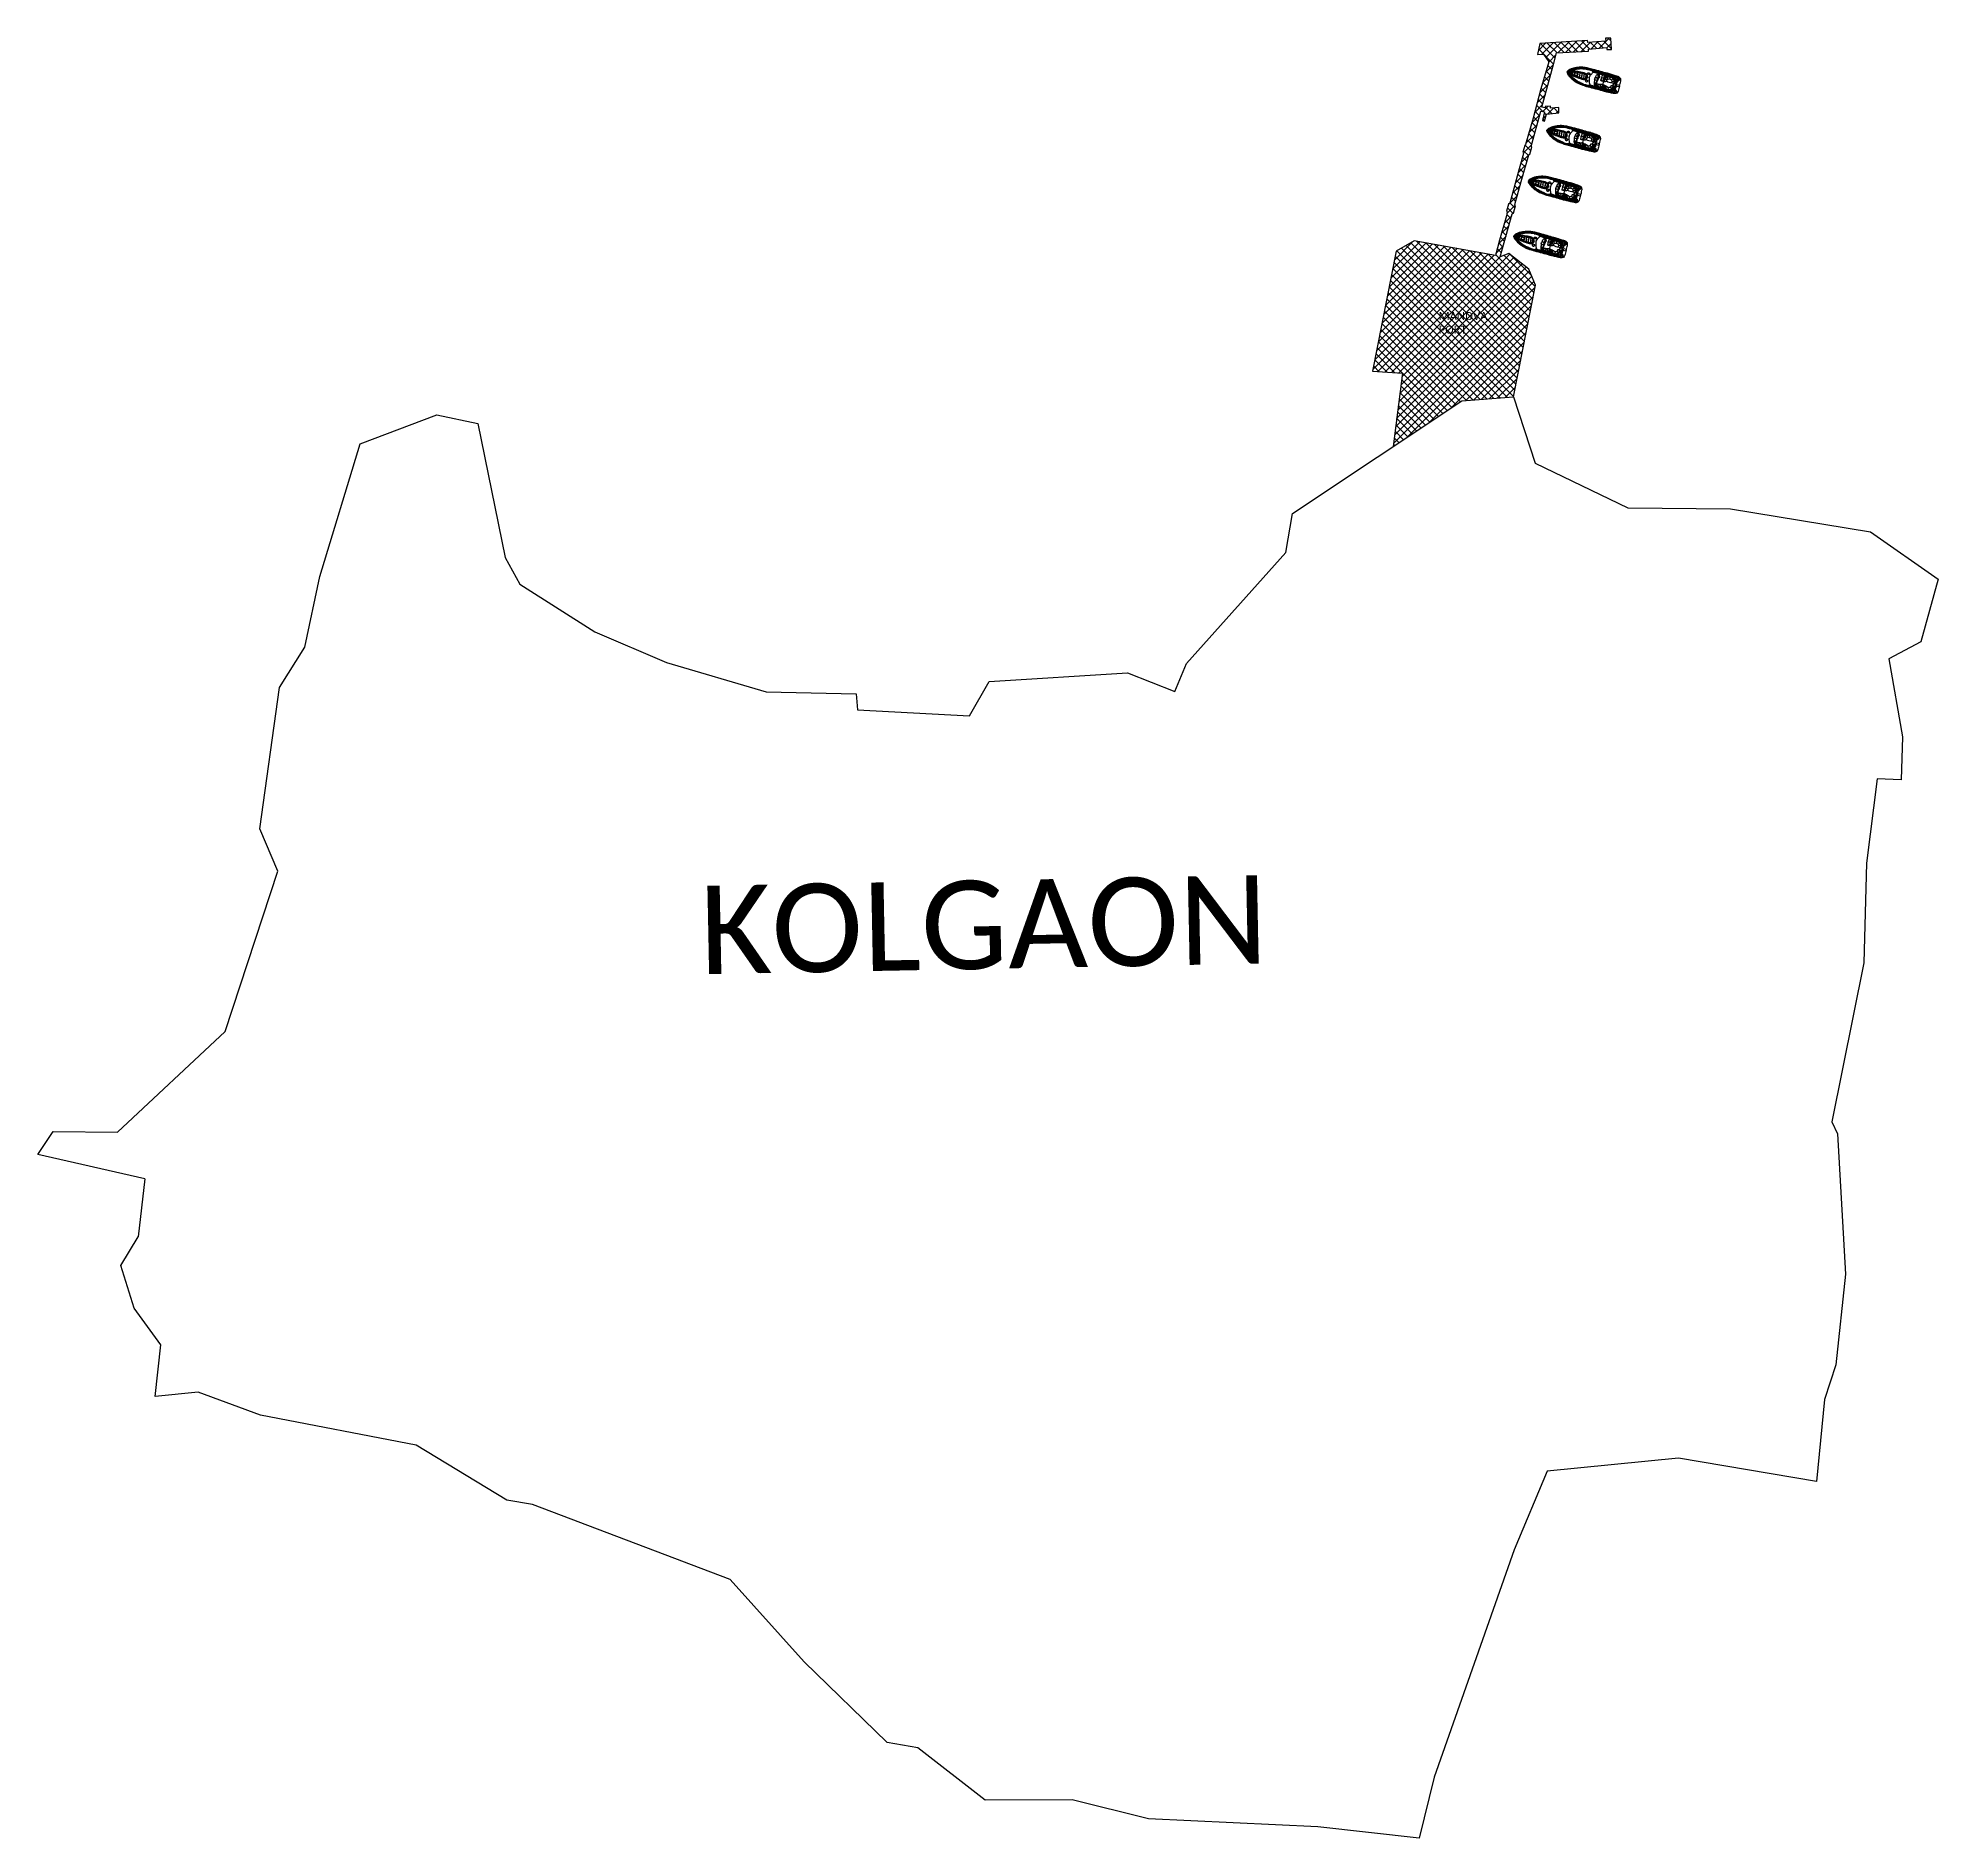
# Model space of a CAD drawing. Header units: metres. Extents: x 275043 to 277378, y 2078787 to 2081000.
import ezdxf

# ---------------------------------------------------------------- set-up
doc = ezdxf.new("R2010")
doc.units = ezdxf.units.M
for name, color, linetype in [('PORT', 5, 'Continuous'), ('PORT TEXT', 7, 'Continuous'), ('village', 3, 'Continuous'), ('VILLAGE NAME', 250, 'Continuous')]:
    doc.layers.add(name, color=color, linetype=linetype)
doc.styles.get("Standard").update_dxf_attribs({"font": 'calibri.ttf'})

msp = doc.modelspace()

# ---------------------------------------------------------------- texts
at = {"layer": 'PORT TEXT'}
for s, p in [('MANDVA', (276764.7, 2080653.1)), ('PORT', (276764.7, 2080636.4))]:
    msp.add_text(s, height=10, dxfattribs=at).set_placement(p)
at = {"layer": 'VILLAGE NAME'}
msp.add_text('KOLGAON', height=108.75, rotation=1.1028, dxfattribs=at).set_placement((275857.6, 2079848.7))

# ---------------------------------------------------------------- linework, layer by layer
at = {"color": 32, "true_color": 0xcd6928}
for p, q in [((276938, 2080954.3), (276937.3, 2080951.7)), ((276938, 2080954.3), (276938.8, 2080956.9)), ((276940.7, 2080953.6), (276939.9, 2080950.9)), ((276940.7, 2080953.6), (276941.4, 2080956.3)), ((276943.3, 2080952.9), (276942.6, 2080950.1)), ((276943.3, 2080952.9), (276944.1, 2080955.6)), ((276961.3, 2080953.6), (276962.8, 2080956.1)), ((276961.3, 2080952.2), (276961.4, 2080951.2)), ((276961.4, 2080952.5), (276962, 2080953.3)), ((276961.5, 2080951.5), (276962, 2080953)), ((276961.5, 2080952.2), (276961.6, 2080951.3)), ((276961.6, 2080952.4), (276962.1, 2080953.2)), ((276962.1, 2080953.5), (276962.8, 2080956.1)), ((276967.4, 2080947.3), (276969.3, 2080954.3)), ((276972.7, 2080949.2), (276971.8, 2080952.5)), ((276974.9, 2080949.2), (276975.7, 2080952.2)), ((276958.3, 2080944.7), (276957.2, 2080940.5)), ((276958.8, 2080944.5), (276957.7, 2080940.4)), ((276959.8, 2080949.2), (276960.8, 2080948.9)), ((276960.8, 2080948.9), (276960.8, 2080951.2)), ((276960.8, 2080948.9), (276961.4, 2080951)), ((276961.7, 2080940), (276962.1, 2080942.8)), ((276964.1, 2080939.8), (276964, 2080942.7)), ((276967.3, 2080950.5), (276964.9, 2080951.2)), ((276971.3, 2080948.2), (276969.1, 2080950.5)), ((276972.8, 2080936.7), (276973.7, 2080939.3)), ((276977.4, 2080937.7), (276975.9, 2080939.9)), ((276977.2, 2080948.2), (276979.4, 2080950.5)), ((276977.9, 2080946.7), (276981, 2080947.4)), ((276978.6, 2080941.4), (276979, 2080943)), ((276979.4, 2080944.3), (276979, 2080943)), ((276979.1, 2080941.3), (276979.5, 2080942.9)), ((276979.9, 2080944.2), (276979.5, 2080942.9)), ((276982, 2080934.8), (276982, 2080934.8)), ((276985.8, 2080948.6), (276985.8, 2080948.6)), ((276913.2, 2080882.5), (276912.5, 2080879.9)), ((276913.2, 2080882.5), (276913.9, 2080885.1)), ((276915.8, 2080881.8), (276916.6, 2080884.5)), ((276918.5, 2080881), (276919.2, 2080883.8)), ((276936.5, 2080881.7), (276937.9, 2080884.2)), ((276937.2, 2080881.7), (276937.9, 2080884.2)), ((276942.6, 2080875.5), (276944.5, 2080882.4)), ((276915.8, 2080881.8), (276915.1, 2080879)), ((276918.5, 2080881), (276917.7, 2080878.3)), ((276933.4, 2080872.8), (276932.3, 2080868.7)), ((276933.9, 2080872.7), (276932.8, 2080868.5)), ((276934.9, 2080877.3), (276936, 2080877)), ((276936, 2080877), (276935.9, 2080879.4)), ((276936, 2080877), (276936.6, 2080879.2)), ((276936.5, 2080880.3), (276936.6, 2080879.4)), ((276936.6, 2080880.7), (276937.1, 2080881.5)), ((276936.6, 2080880.4), (276936.7, 2080879.5)), ((276936.7, 2080880.6), (276937.2, 2080881.3)), ((276936.7, 2080879.7), (276937.1, 2080881.2)), ((276936.8, 2080868.2), (276937.3, 2080871)), ((276939.2, 2080867.9), (276939.2, 2080870.9)), ((276942.4, 2080878.7), (276940, 2080879.4)), ((276946.5, 2080876.4), (276944.3, 2080878.7)), ((276947.9, 2080877.4), (276947, 2080880.6)), ((276948, 2080864.8), (276948.8, 2080867.4)), ((276950.1, 2080877.4), (276950.9, 2080880.4)), ((276952.5, 2080865.9), (276951, 2080868.1)), ((276952.3, 2080876.4), (276954.6, 2080878.7)), ((276953.1, 2080874.9), (276956.1, 2080875.5)), ((276953.7, 2080869.6), (276954.2, 2080871.2)), ((276954.5, 2080872.5), (276954.2, 2080871.2)), ((276954.2, 2080869.5), (276954.7, 2080871.1)), ((276955, 2080872.3), (276954.7, 2080871.1)), ((276957.1, 2080863), (276957.2, 2080863)), ((276960.9, 2080876.8), (276961, 2080876.8)), ((276890.3, 2080820.2), (276889.6, 2080817.6)), ((276890.3, 2080820.2), (276891, 2080822.8)), ((276892.9, 2080819.5), (276892.2, 2080816.8)), ((276892.9, 2080819.5), (276893.7, 2080822.2)), ((276895.6, 2080818.7), (276894.8, 2080816)), ((276895.6, 2080818.7), (276896.3, 2080821.5)), ((276912, 2080815), (276913.1, 2080814.8)), ((276913.1, 2080814.8), (276913, 2080817.1)), ((276913.1, 2080814.8), (276913.7, 2080816.9)), ((276913.6, 2080819.4), (276915, 2080821.9)), ((276913.6, 2080818.1), (276913.7, 2080817.1)), ((276913.7, 2080818.4), (276914.2, 2080819.2)), ((276913.7, 2080818.1), (276913.8, 2080817.2)), ((276913.8, 2080818.3), (276914.3, 2080819)), ((276913.8, 2080817.4), (276914.2, 2080818.9)), ((276914.3, 2080819.4), (276915, 2080821.9)), ((276919.5, 2080816.4), (276917.1, 2080817.1)), ((276919.7, 2080813.2), (276921.6, 2080820.1)), ((276923.6, 2080814.1), (276921.4, 2080816.4)), ((276925, 2080815.1), (276924.1, 2080818.4)), ((276927.2, 2080815.1), (276928, 2080818.1)), ((276929.4, 2080814.1), (276931.7, 2080816.4)), ((276930.2, 2080812.6), (276933.2, 2080813.2)), ((276938, 2080814.5), (276938.1, 2080814.5)), ((276910.5, 2080810.5), (276909.4, 2080806.4)), ((276911, 2080810.4), (276909.9, 2080806.3)), ((276913.9, 2080805.9), (276914.4, 2080808.7)), ((276916.3, 2080805.7), (276916.3, 2080808.6)), ((276925.1, 2080802.6), (276925.9, 2080805.1)), ((276929.6, 2080803.6), (276928.1, 2080805.8)), ((276930.8, 2080807.3), (276931.3, 2080808.9)), ((276931.6, 2080810.2), (276931.3, 2080808.9)), ((276931.3, 2080807.2), (276931.8, 2080808.8)), ((276932.1, 2080810), (276931.8, 2080808.8)), ((276934.2, 2080800.7), (276934.3, 2080800.7)), ((276872.5, 2080752.4), (276871.8, 2080749.8)), ((276872.5, 2080752.4), (276873.2, 2080755)), ((276875.1, 2080751.7), (276874.4, 2080749)), ((276875.1, 2080751.7), (276875.9, 2080754.4)), ((276877.8, 2080751), (276877, 2080748.2)), ((276877.8, 2080751), (276878.5, 2080753.7)), ((276892.7, 2080742.7), (276891.6, 2080738.6)), ((276893.2, 2080742.6), (276892.1, 2080738.5)), ((276894.2, 2080747.2), (276895.3, 2080747)), ((276895.3, 2080747), (276895.2, 2080749.3)), ((276895.3, 2080747), (276895.9, 2080749.1)), ((276895.8, 2080751.6), (276897.2, 2080754.1)), ((276895.8, 2080750.3), (276895.9, 2080749.3)), ((276895.9, 2080750.6), (276896.4, 2080751.4)), ((276895.9, 2080750.3), (276896, 2080749.4)), ((276896, 2080750.5), (276896.5, 2080751.2)), ((276896, 2080749.6), (276896.4, 2080751.1)), ((276896.5, 2080751.6), (276897.2, 2080754.1)), ((276901.7, 2080748.6), (276899.3, 2080749.3)), ((276901.9, 2080745.4), (276903.8, 2080752.4)), ((276905.8, 2080746.3), (276903.6, 2080748.6)), ((276907.2, 2080747.3), (276906.3, 2080750.6)), ((276909.4, 2080747.3), (276910.2, 2080750.3)), ((276911.6, 2080746.3), (276913.9, 2080748.6)), ((276912.4, 2080744.8), (276915.4, 2080745.4)), ((276913.8, 2080742.4), (276913.5, 2080741.1)), ((276914.3, 2080742.2), (276914, 2080741)), ((276920.2, 2080746.7), (276920.3, 2080746.7)), ((276896.1, 2080738.1), (276896.6, 2080740.9)), ((276898.5, 2080737.9), (276898.5, 2080740.8)), ((276907.3, 2080734.8), (276908.1, 2080737.3)), ((276911.8, 2080735.8), (276910.3, 2080738)), ((276913, 2080739.5), (276913.5, 2080741.1)), ((276913.5, 2080739.4), (276914, 2080741)), ((276916.4, 2080732.9), (276916.5, 2080732.9))]:
    msp.add_line(p, q, dxfattribs=at)
at = {"color": 3}
msp.add_line((275174.1, 2079597.3), (275166.1, 2079526), dxfattribs=at)
at = {"color": 32, "true_color": 0xcd6928}
for points in [[(276987, 2080940.9, -0.01736), (276985.2, 2080934.8, -0.12634), (276983.6, 2080932.2, -0.172899), (276979.5, 2080931.8, -0.013884), (276976.2, 2080932.6, -0.008973), (276971.4, 2080933.6, -0.01509), (276966, 2080935, 0.002245), (276957.7, 2080937.2, -0.003342), (276948.5, 2080939.7, -0.016984), (276942.4, 2080941.6, -0.024546), (276938, 2080943.3, -0.067942), (276932.5, 2080946.3, -0.033948), (276929.2, 2080948.9, -0.022001), (276926.3, 2080951.7, -0.042872), (276923.9, 2080954.8, -0.059514), (276923, 2080956.8, -0.046364), (276922.7, 2080957.9, -0.104882), (276922.7, 2080958.5, -0.104882)], [(276987, 2080940.9, 0.01736), (276988.5, 2080947, 0.12634), (276988.5, 2080950, 0.172899), (276985.2, 2080952.5, 0.013884), (276981.9, 2080953.5, 0.008973), (276977.3, 2080955, 0.01509), (276972, 2080956.6, -0.002245), (276963.7, 2080959, 0.003342), (276954.5, 2080961.5, 0.016984), (276948.3, 2080963, 0.024546), (276943.6, 2080963.8, 0.067942), (276937.4, 2080964, 0.033948), (276933.2, 2080963.4, 0.022001), (276929.3, 2080962.6, 0.042872), (276925.7, 2080961.1, 0.059514), (276923.8, 2080959.9, 0.046364), (276923, 2080959.1, 0.104882), (276922.7, 2080958.5, 0.104882)], [(276971.3, 2080934.4, 0.006425), (276966.2, 2080935.7, 0.002217), (276957.9, 2080937.9, -0.003368), (276948.7, 2080940.4, -0.024633), (276942.8, 2080942.1, -0.015037), (276939.1, 2080943.7, -0.025439), (276937.1, 2080944.6, -0.013843), (276933.1, 2080946.8, -0.040266), (276929.6, 2080949.5, -0.016729), (276926.8, 2080952.4, -0.029739), (276924.4, 2080955.8, 0.01525), (276923.5, 2080957.6, -0.132389), (276923.4, 2080957.9, -0.028442), (276923.4, 2080958, -0.028442)], [(276971.3, 2080934.5, 0.006424), (276966.2, 2080935.8, 0.002217), (276957.9, 2080938, -0.003368), (276948.7, 2080940.5, -0.024633), (276942.9, 2080942.2, -0.015038), (276939.2, 2080943.7, -0.025461), (276937.2, 2080944.7, -0.013839), (276933.1, 2080946.9, -0.040238), (276929.7, 2080949.6, -0.016715), (276926.8, 2080952.5, -0.029693), (276924.5, 2080955.9, 0.015234), (276923.6, 2080957.6, -0.134036), (276923.5, 2080957.9, -0.024879), (276923.5, 2080958, -0.024879)], [(276976.8, 2080954.4, -0.006425), (276971.7, 2080955.9, -0.002217), (276963.5, 2080958.2, 0.003368), (276954.3, 2080960.8, 0.024633), (276948.4, 2080962.3, 0.015037), (276944.4, 2080962.9, 0.025439), (276942.2, 2080963.1, 0.013843), (276937.6, 2080963.3, 0.040266), (276933.3, 2080962.7, 0.016729), (276929.3, 2080961.7, 0.029739), (276925.6, 2080960, -0.01525), (276923.9, 2080958.9, 0.132389), (276923.6, 2080958.7, 0.028442), (276923.6, 2080958.6, 0.028442)], [(276976.8, 2080954.4, -0.006424), (276971.7, 2080955.8, -0.002217), (276963.5, 2080958.1, 0.003368), (276954.2, 2080960.7, 0.024633), (276948.4, 2080962.2, 0.015038), (276944.4, 2080962.8, 0.025461), (276942.2, 2080963, 0.013839), (276937.6, 2080963.2, 0.040238), (276933.3, 2080962.7, 0.016715), (276929.4, 2080961.6, 0.029693), (276925.6, 2080959.9, -0.015234), (276923.9, 2080958.9, 0.134036), (276923.7, 2080958.6, 0.024879), (276923.6, 2080958.5, 0.024879)], [(276942.8, 2080943.2, -0.031596), (276939.5, 2080944.4, -0.004928), (276937.4, 2080945.5, -0.02844), (276933.8, 2080947.6, -0.042875), (276930.6, 2080950.1, -0.035347), (276927.7, 2080953, -0.024093), (276925.3, 2080956, -0.079837), (276924.3, 2080957.8)], [(276947.8, 2080961.5, 0.031596), (276944.3, 2080962.1, 0.004928), (276942, 2080962.2, 0.02844), (276937.9, 2080962.2, 0.042875), (276933.8, 2080961.7, 0.035347), (276929.8, 2080960.7, 0.024093), (276926.2, 2080959.3, 0.079837), (276924.4, 2080958.3)], [(276942.8, 2080943.2, -0.031592), (276939.5, 2080944.5, -0.004926), (276937.4, 2080945.5, -0.028436), (276933.9, 2080947.6, -0.042895), (276930.7, 2080950.2, -0.035363), (276927.8, 2080953.1, -0.024111), (276925.4, 2080956.1, -0.077658), (276924.4, 2080957.8, -0.077658)], [(276947.8, 2080961.4, 0.031592), (276944.3, 2080962, 0.004926), (276942, 2080962.2, 0.028436), (276937.9, 2080962.2, 0.042895), (276933.8, 2080961.6, 0.035363), (276929.8, 2080960.6, 0.024111), (276926.3, 2080959.2, 0.077658), (276924.5, 2080958.3, 0.077658)], [(276942.8, 2080943.3, -0.031588), (276939.5, 2080944.6, -0.004924), (276937.4, 2080945.6, -0.028433), (276933.9, 2080947.7, -0.042917), (276930.7, 2080950.3, -0.035379), (276927.8, 2080953.1, -0.02413), (276925.5, 2080956.1, -0.075408), (276924.5, 2080957.8, -0.075408)], [(276947.8, 2080961.3, 0.031588), (276944.3, 2080961.9, 0.004924), (276942, 2080962.1, 0.028433), (276937.9, 2080962.1, 0.042917), (276933.8, 2080961.5, 0.035379), (276929.8, 2080960.5, 0.02413), (276926.3, 2080959.2, 0.075408), (276924.6, 2080958.3, 0.075408)], [(276942.9, 2080943.4, -0.031581), (276939.6, 2080944.7, -0.00492), (276937.5, 2080945.7, -0.028426), (276934, 2080947.8, -0.042959), (276930.8, 2080950.4, -0.035411), (276927.9, 2080953.2, -0.028829), (276926, 2080955.8, -0.092336), (276925.2, 2080957.6, -0.080328)], [(276947.7, 2080961.2, 0.031581), (276944.3, 2080961.7, 0.00492), (276942, 2080961.9, 0.028426), (276937.9, 2080961.9, 0.042959), (276933.9, 2080961.4, 0.035411), (276929.9, 2080960.4, 0.028829), (276926.9, 2080959.2, 0.092336), (276925.3, 2080958.1, 0.080328)], [(276928.4, 2080954.3), (276928.6, 2080954.9, 0.382221), (276928.4, 2080955.6), (276926.2, 2080956.6, 0.786544), (276925.9, 2080956.4), (276927.2, 2080954.2, 0.616464), (276928.4, 2080954.3, 3.844907)], [(276929.7, 2080959.2), (276929.6, 2080958.6, -0.382221), (276929.1, 2080958.2), (276926.7, 2080958.3, -0.786544), (276926.6, 2080958.7), (276928.8, 2080959.9, -0.616464), (276929.7, 2080959.2, -3.844907)], [(276950.4, 2080954.7), (276947.1, 2080955.6, -0.483063), (276949.3, 2080957.2, -0.50024), (276950.4, 2080954.7, -0.418424)], [(276947.7, 2080961.2), (276949.9, 2080960.7), (276952.5, 2080960), (276956.6, 2080958.9), (276962.2, 2080957.3), (276971.3, 2080954.7, 0.002601), (276976.2, 2080953.3, -0.00441), (276980.3, 2080952, -0.002867), (276981, 2080951.8, -0.002867)], [(276947.8, 2080961.5), (276950, 2080961), (276952.6, 2080960.3), (276956.7, 2080959.2), (276962.3, 2080957.6), (276971.4, 2080955, 0.002601), (276976.3, 2080953.6, -0.004411), (276980.4, 2080952.3, -0.013009), (276983.3, 2080951.3, -0.113396), (276984.6, 2080950.4, -0.146005), (276985.1, 2080949.4, -1.595219)], [(276947.8, 2080961.4), (276950, 2080960.9), (276952.5, 2080960.3), (276956.7, 2080959.1), (276962.3, 2080957.5), (276971.4, 2080955, 0.002601), (276976.2, 2080953.5, -0.004411), (276980.4, 2080952.3, -0.013003), (276983.2, 2080951.3, -0.113337), (276984.6, 2080950.3, -0.144821), (276985, 2080949.4, -0.138987)], [(276947.8, 2080961.3), (276950, 2080960.8), (276952.5, 2080960.2), (276956.6, 2080959), (276962.3, 2080957.5), (276971.3, 2080954.9, 0.002601), (276976.2, 2080953.4, -0.00441), (276980.4, 2080952.2, -0.012997), (276983.2, 2080951.2, -0.113276), (276984.5, 2080950.3, -0.142458), (276984.9, 2080949.4, -0.142458)], [(276949.8, 2080951.1, -0.096403), (276952.1, 2080955.3, -0.040538), (276954.9, 2080958.2, -1.92312)], [(276980.9, 2080943.9), (276981.3, 2080945.4, 0.202722), (276980.6, 2080950.5, 0.178768), (276978.6, 2080952.1, -0.010028), (276974, 2080953.5, 0.005356), (276966.4, 2080955.6, 0.016605), (276960.2, 2080957.2, -0.018921), (276953.8, 2080958.9, 0.925873), (276953.7, 2080958.6, 0.041202), (276954.8, 2080958.2, 0.024461), (276958.5, 2080957.2, -0.012888), (276965.5, 2080955.2, 0.019359), (276969.7, 2080954.2, -0.002375), (276974.5, 2080953, 0.006386), (276977.5, 2080952.1, 0.013656), (276978.7, 2080951.8, 0.862706), (276978.8, 2080952, -0.648089)], [(276978.8, 2080951.9, 0.016488), (276978.5, 2080952, -0.010023), (276974, 2080953.4, 0.005356), (276966.4, 2080955.5, 0.016607), (276960.2, 2080957.1, -0.018921), (276953.8, 2080958.8, -0.01143), (276953.8, 2080958.8, 0.913283), (276953.8, 2080958.7, 0.041174), (276954.9, 2080958.3, 0.024478), (276958.5, 2080957.3, -0.012889), (276965.5, 2080955.3, 0.019362), (276969.7, 2080954.3, -0.002377), (276974.5, 2080953, 0.006391), (276977.5, 2080952.2, 0.013664), (276978.7, 2080951.9, -0.000701), (276978.7, 2080951.9, 0.819976), (276978.8, 2080951.9, 0.819976)], [(276956.4, 2080949.3, -0.033687), (276958.3, 2080953.6, -0.051879), (276960.7, 2080956.6, -1.92312)], [(276966.5, 2080946.8, -0.164009), (276964.3, 2080947.2, -0.407559), (276964.2, 2080948, 0.20466), (276964.9, 2080950.8, -0.28657), (276965.1, 2080951.6, 0.198759), (276966, 2080954.4, -0.45148), (276966.4, 2080955, -1.463971)], [(276967.3, 2080946.6, -0.291269), (276966.5, 2080946.8, -0.299867), (276966.6, 2080947.3, 0.273478), (276967.3, 2080950.1, -0.28657), (276967.5, 2080950.9, 0.198759), (276968.5, 2080953.7, -0.45148), (276968.8, 2080954.4, -1.463971)], [(276976.8, 2080954.4, 0.002942), (276980.5, 2080953.4, -0.002013), (276982.8, 2080952.7, -0.130442), (276984.3, 2080951.8, -0.261246), (276985.5, 2080949.4, -0.209197)], [(276976.8, 2080954.4, 0.002941), (276980.4, 2080953.3, -0.002014), (276982.8, 2080952.6, -0.130992), (276984.3, 2080951.7, -0.261832), (276985.4, 2080949.4, -0.261832)], [(276982.9, 2080946.7, 0.043334), (276982.9, 2080948.5, 0.18333), (276981.8, 2080951.2, 0.123985), (276979.9, 2080952.3, -0.015377), (276978.5, 2080952.8)], [(276982.9, 2080946.7, 0.043195), (276983, 2080948.5, 0.183415), (276981.8, 2080951.3, 0.094511), (276980.4, 2080952.2)], [(276987.2, 2080948.6, 0.164393), (276987.4, 2080949.8, 0.188684), (276986.5, 2080951.4, 0.10758), (276983.4, 2080953.1)], [(276942.8, 2080943.3), (276945, 2080942.6), (276947.5, 2080941.9), (276951.6, 2080940.7), (276957.3, 2080939.2), (276966.4, 2080936.8, -0.002601), (276971.3, 2080935.6, 0.00441), (276975.5, 2080934.5, 0.012997), (276978.4, 2080933.9, 0.113276), (276980.1, 2080934, 0.142458), (276980.8, 2080934.5, 0.142458)], [(276942.8, 2080943.2), (276944.9, 2080942.4), (276947.4, 2080941.7), (276951.6, 2080940.6), (276957.2, 2080939), (276966.3, 2080936.7, -0.002601), (276971.3, 2080935.4, 0.004411), (276975.5, 2080934.3, 0.013009), (276978.4, 2080933.8, 0.113396), (276980.1, 2080933.9, 0.146005), (276981, 2080934.5, 1.595219)], [(276942.8, 2080943.2), (276945, 2080942.5), (276947.5, 2080941.8), (276951.6, 2080940.7), (276957.2, 2080939.1), (276966.3, 2080936.7, -0.002601), (276971.3, 2080935.5, 0.004411), (276975.5, 2080934.4, 0.013003), (276978.4, 2080933.8, 0.113337), (276980.1, 2080934, 0.144821), (276980.9, 2080934.5, 0.138987)], [(276942.9, 2080943.4), (276945, 2080942.7), (276947.5, 2080942), (276951.6, 2080940.9), (276957.3, 2080939.3), (276966.4, 2080937, -0.002601), (276971.4, 2080935.7, 0.00441), (276975.6, 2080934.6, 0.002867), (276976.2, 2080934.5, 0.002867)], [(276948.4, 2080947.7), (276945.2, 2080948.5, 0.483063), (276946.2, 2080946.1, 0.50024), (276948.4, 2080947.7, 0.418424)], [(276980.1, 2080941.2), (276979.7, 2080939.9, -0.202722), (276976.5, 2080935.8, -0.178768), (276974, 2080935.5, 0.010028), (276969.4, 2080936.7, -0.005356), (276961.8, 2080938.7, -0.016605), (276955.6, 2080940.5, 0.018921), (276949.3, 2080942.3, -0.925873), (276949.3, 2080942.6, -0.041202), (276950.5, 2080942.4, -0.024461), (276954.1, 2080941.4, 0.012888), (276961.2, 2080939.5, -0.019359), (276965.3, 2080938.2, 0.002375), (276970, 2080936.8, -0.006386), (276973.1, 2080936, -0.013656), (276974.3, 2080935.7, -0.862706), (276974.2, 2080935.4, 0.648089)], [(276974.3, 2080935.5, -0.016488), (276974, 2080935.6, 0.010023), (276969.4, 2080936.7, -0.005356), (276961.8, 2080938.8, -0.016607), (276955.7, 2080940.5, 0.018921), (276949.3, 2080942.4, 0.01143), (276949.3, 2080942.4, -0.913283), (276949.3, 2080942.5, -0.041174), (276950.5, 2080942.3, -0.024478), (276954.1, 2080941.3, 0.012889), (276961.2, 2080939.4, -0.019362), (276965.3, 2080938.2, 0.002377), (276970, 2080936.8, -0.006391), (276973.1, 2080936, -0.013664), (276974.3, 2080935.6, 0.000701), (276974.3, 2080935.6, -0.819976), (276974.3, 2080935.5, -0.819976)], [(276949.8, 2080951.1, 0.096403), (276949.7, 2080946.3, 0.040538), (276950.6, 2080942.3, 1.92312)], [(276956.4, 2080949.3, 0.033687), (276955.8, 2080944.5, 0.051879), (276956.4, 2080940.7, 1.92312)], [(276956.3, 2080948.8), (276958.5, 2080948.2, 0.462925), (276959.8, 2080949.2), (276960.2, 2080950.9)], [(276958.5, 2080948.2), (276959.4, 2080948, 0.545737), (276960.5, 2080949, 0.282905)], [(276959.4, 2080948), (276959.7, 2080947.9, 0.516839), (276960.8, 2080948.9, 0.282905)], [(276966, 2080938), (276966.8, 2080941.2, -0.406088), (276968.7, 2080941.9)], [(276967.3, 2080946.6), (276966.4, 2080943.6, 0.158322), (276969.4, 2080941.7, -0.417676), (276970, 2080940.7), (276969, 2080937.1)], [(276980.9, 2080943.9), (276980.2, 2080944.1), (276978.5, 2080944.5, -0.448043), (276977.8, 2080945.6, 0.025561), (276977.9, 2080946.6, 0.15676), (276977.6, 2080947.6, 0.144288), (276977.2, 2080948.3, 0.079427), (276975.8, 2080949, 0.054179), (276974.1, 2080949.4, 0.127294), (276972.7, 2080949.2, -0.025195), (276971.8, 2080948.8, 0.112656), (276971.3, 2080948.2, 0.061652), (276970.9, 2080947.4, -0.222278), (276970.5, 2080946.8, -0.049109), (276969.8, 2080946.4, -0.09997), (276969, 2080946.3, -0.045992), (276967.9, 2080946.4), (276967.3, 2080946.6)], [(276971.3, 2080934.5, -0.002941), (276975, 2080933.5, 0.002014), (276977.4, 2080932.9, 0.130992), (276979.1, 2080932.9, 0.261832), (276981.3, 2080934.3, 0.261832)], [(276971.3, 2080934.4, -0.002942), (276975, 2080933.4, 0.002013), (276977.3, 2080932.8, 0.130442), (276979.1, 2080932.8, 0.261246), (276981.3, 2080934.3, 0.209197)], [(276980.4, 2080937.9, -0.043334), (276979.5, 2080936.4, -0.18333), (276977.2, 2080934.6, -0.123985), (276975.1, 2080934.7, 0.015377), (276973.6, 2080935)], [(276980.5, 2080937.9, -0.043195), (276979.6, 2080936.3, -0.183415), (276977.2, 2080934.5, -0.094511), (276975.6, 2080934.5)], [(276983.2, 2080934.1, -0.164393), (276982.8, 2080933, -0.188684), (276981.1, 2080932, -0.10758), (276977.6, 2080932.2)], [(276962.1, 2080869, 0.01736), (276963.7, 2080875.1, 0.12634), (276963.6, 2080878.2, 0.172899), (276960.3, 2080880.7, 0.013884), (276957.1, 2080881.7, 0.008973), (276952.5, 2080883.2, 0.01509), (276947.1, 2080884.8, -0.002245), (276938.9, 2080887.1, 0.003342), (276929.7, 2080889.7, 0.016984), (276923.5, 2080891.2, 0.024546), (276918.7, 2080891.9, 0.067942), (276912.6, 2080892.2, 0.033948), (276908.3, 2080891.6, 0.022001), (276904.5, 2080890.7, 0.042872), (276900.8, 2080889.3, 0.059514), (276899, 2080888.1, 0.046364), (276898.2, 2080887.3, 0.104882), (276897.8, 2080886.7, 0.104882)], [(276962.1, 2080869, -0.01736), (276960.3, 2080863, -0.12634), (276958.7, 2080860.4, -0.172899), (276954.6, 2080860, -0.013884), (276951.3, 2080860.7, -0.008973), (276946.6, 2080861.8, -0.01509), (276941.2, 2080863.1, 0.002245), (276932.9, 2080865.4, -0.003342), (276923.7, 2080867.9, -0.016984), (276917.6, 2080869.7, -0.024546), (276913.1, 2080871.5, -0.067942), (276907.7, 2080874.4, -0.033948), (276904.3, 2080877.1, -0.022001), (276901.5, 2080879.8, -0.042872), (276899.1, 2080882.9, -0.059514), (276898.1, 2080885, -0.046364), (276897.8, 2080886, -0.104882), (276897.8, 2080886.7, -0.104882)], [(276946.4, 2080862.6, 0.006425), (276941.4, 2080863.9, 0.002217), (276933.1, 2080866.1, -0.003368), (276923.8, 2080868.6, -0.024633), (276918, 2080870.3, -0.015037), (276914.3, 2080871.8, -0.025439), (276912.3, 2080872.8, -0.013843), (276908.2, 2080875, -0.040266), (276904.8, 2080877.7, -0.016729), (276901.9, 2080880.6, -0.029739), (276899.6, 2080884, 0.01525), (276898.7, 2080885.7, -0.132389), (276898.6, 2080886.1, -0.028442), (276898.6, 2080886.2, -0.028442)], [(276946.5, 2080862.6, 0.006424), (276941.4, 2080864, 0.002217), (276933.1, 2080866.2, -0.003368), (276923.8, 2080868.7, -0.024633), (276918, 2080870.4, -0.015038), (276914.3, 2080871.9, -0.025461), (276912.3, 2080872.9, -0.013839), (276908.2, 2080875.1, -0.040238), (276904.8, 2080877.7, -0.016715), (276902, 2080880.7, -0.029693), (276899.6, 2080884, 0.015234), (276898.7, 2080885.8, -0.134036), (276898.6, 2080886.1, -0.024879), (276898.6, 2080886.2, -0.024879)], [(276951.9, 2080882.6, -0.006425), (276946.9, 2080884.1, -0.002217), (276938.6, 2080886.4, 0.003368), (276929.4, 2080889, 0.024633), (276923.5, 2080890.5, 0.015037), (276919.6, 2080891.1, 0.025439), (276917.4, 2080891.3, 0.013843), (276912.7, 2080891.5, 0.040266), (276908.4, 2080890.9, 0.016729), (276904.5, 2080889.8, 0.029739), (276900.7, 2080888.1, -0.01525), (276899, 2080887.1, 0.132389), (276898.8, 2080886.9, 0.028442), (276898.7, 2080886.7, 0.028442)], [(276951.9, 2080882.5, -0.006424), (276946.9, 2080884, -0.002217), (276938.6, 2080886.3, 0.003368), (276929.4, 2080888.9, 0.024633), (276923.5, 2080890.4, 0.015038), (276919.6, 2080891, 0.025461), (276917.4, 2080891.2, 0.013839), (276912.7, 2080891.4, 0.040238), (276908.4, 2080890.8, 0.016715), (276904.5, 2080889.8, 0.029693), (276900.7, 2080888.1, -0.015234), (276899.1, 2080887, 0.134036), (276898.8, 2080886.8, 0.024879), (276898.8, 2080886.7, 0.024879)], [(276917.9, 2080871.3, -0.031596), (276914.6, 2080872.6, -0.004928), (276912.5, 2080873.6, -0.02844), (276909, 2080875.7, -0.042875), (276905.8, 2080878.3, -0.035347), (276902.9, 2080881.2, -0.024093), (276900.5, 2080884.2, -0.079837), (276899.4, 2080886)], [(276917.9, 2080871.4, -0.031592), (276914.7, 2080872.7, -0.004926), (276912.5, 2080873.7, -0.028436), (276909, 2080875.8, -0.042895), (276905.8, 2080878.4, -0.035363), (276902.9, 2080881.3, -0.024111), (276900.5, 2080884.3, -0.077658), (276899.5, 2080886, -0.077658)], [(276923, 2080889.6, 0.031596), (276919.5, 2080890.2, 0.004928), (276917.1, 2080890.4, 0.02844), (276913, 2080890.4, 0.042875), (276908.9, 2080889.8, 0.035347), (276905, 2080888.8, 0.024093), (276901.4, 2080887.5, 0.079837), (276899.6, 2080886.5)], [(276918, 2080871.5, -0.031588), (276914.7, 2080872.7, -0.004924), (276912.6, 2080873.8, -0.028433), (276909.1, 2080875.9, -0.042917), (276905.9, 2080878.4, -0.035379), (276903, 2080881.3, -0.02413), (276900.6, 2080884.3, -0.075408), (276899.6, 2080885.9, -0.075408)], [(276922.9, 2080889.6, 0.031592), (276919.5, 2080890.2, 0.004926), (276917.1, 2080890.3, 0.028436), (276913, 2080890.3, 0.042895), (276909, 2080889.8, 0.035363), (276905, 2080888.8, 0.024111), (276901.4, 2080887.4, 0.077658), (276899.7, 2080886.5, 0.077658)], [(276922.9, 2080889.5, 0.031588), (276919.5, 2080890.1, 0.004924), (276917.1, 2080890.3, 0.028433), (276913, 2080890.3, 0.042917), (276909, 2080889.7, 0.035379), (276905, 2080888.7, 0.02413), (276901.4, 2080887.3, 0.075408), (276899.8, 2080886.4, 0.075408)], [(276918, 2080871.6, -0.031581), (276914.8, 2080872.9, -0.00492), (276912.7, 2080873.9, -0.028426), (276909.2, 2080876, -0.042959), (276906, 2080878.5, -0.035411), (276903.1, 2080881.4, -0.028829), (276901.1, 2080883.9, -0.092336), (276900.3, 2080885.7, -0.080328)], [(276922.9, 2080889.3, 0.031581), (276919.4, 2080889.9, 0.00492), (276917.1, 2080890.1, 0.028426), (276913, 2080890.1, 0.042959), (276909, 2080889.5, 0.035411), (276905, 2080888.6, 0.028829), (276902.1, 2080887.4, 0.092336), (276900.5, 2080886.3, 0.080328)], [(276903.5, 2080882.5), (276903.7, 2080883.1, 0.382221), (276903.5, 2080883.7), (276901.4, 2080884.8, 0.786544), (276901, 2080884.5), (276902.4, 2080882.3, 0.616464), (276903.5, 2080882.5, 3.844907)], [(276904.9, 2080887.4), (276904.7, 2080886.8, -0.382221), (276904.3, 2080886.3), (276901.9, 2080886.5, -0.786544), (276901.7, 2080886.9), (276904, 2080888.1, -0.616464), (276904.9, 2080887.4, -3.844907)], [(276925.5, 2080882.9), (276922.3, 2080883.8, -0.483063), (276924.4, 2080885.4, -0.50024), (276925.5, 2080882.9, -0.418424)], [(276922.9, 2080889.6), (276925.2, 2080889.1), (276927.7, 2080888.4), (276931.8, 2080887.3), (276937.5, 2080885.7), (276946.5, 2080883.1, 0.002601), (276951.4, 2080881.7, -0.004411), (276955.6, 2080880.4, -0.013003), (276958.4, 2080879.4, -0.113337), (276959.7, 2080878.5, -0.144821), (276960.2, 2080877.6, -0.138987)], [(276922.9, 2080889.5), (276925.1, 2080889), (276927.7, 2080888.4), (276931.8, 2080887.2), (276937.4, 2080885.7), (276946.5, 2080883.1, 0.002601), (276951.4, 2080881.6, -0.00441), (276955.5, 2080880.4, -0.012997), (276958.4, 2080879.4, -0.113276), (276959.7, 2080878.4, -0.142458), (276960.1, 2080877.6, -0.142458)], [(276922.9, 2080889.3), (276925.1, 2080888.9), (276927.6, 2080888.2), (276931.7, 2080887.1), (276937.4, 2080885.5), (276946.4, 2080882.9, 0.002601), (276951.3, 2080881.4, -0.00441), (276955.5, 2080880.2, -0.002867), (276956.1, 2080880, -0.002867)], [(276923, 2080889.6), (276925.2, 2080889.2), (276927.7, 2080888.5), (276931.8, 2080887.4), (276937.5, 2080885.8), (276946.5, 2080883.2, 0.002601), (276951.4, 2080881.7, -0.004411), (276955.6, 2080880.5, -0.013009), (276958.4, 2080879.5, -0.113396), (276959.8, 2080878.5, -0.146005), (276960.2, 2080877.6, -1.595219)], [(276924.9, 2080879.3, -0.096403), (276927.3, 2080883.4, -0.040538), (276930.1, 2080886.4, -1.92312)], [(276956, 2080872.1), (276956.4, 2080873.6, 0.202722), (276955.7, 2080878.7, 0.178768), (276953.7, 2080880.3, -0.010028), (276949.1, 2080881.6, 0.005356), (276941.6, 2080883.8, 0.016605), (276935.4, 2080885.4, -0.018921), (276929, 2080887.1, 0.925873), (276928.9, 2080886.8, 0.041202), (276930, 2080886.4, 0.024461), (276933.6, 2080885.4, -0.012888), (276940.7, 2080883.4, 0.019359), (276944.8, 2080882.4, -0.002375), (276949.6, 2080881.1, 0.006386), (276952.6, 2080880.3, 0.013656), (276953.9, 2080880, 0.862706), (276954, 2080880.2, -0.648089)], [(276953.9, 2080880.1, 0.016488), (276953.7, 2080880.2, -0.010023), (276949.1, 2080881.6, 0.005356), (276941.5, 2080883.7, 0.016607), (276935.4, 2080885.3, -0.018921), (276929, 2080887, -0.01143), (276929, 2080887, 0.913283), (276928.9, 2080886.9, 0.041174), (276930, 2080886.5, 0.024478), (276933.7, 2080885.5, -0.012889), (276940.7, 2080883.5, 0.019362), (276944.8, 2080882.4, -0.002377), (276949.6, 2080881.2, 0.006391), (276952.7, 2080880.4, 0.013664), (276953.9, 2080880, -0.000701), (276953.9, 2080880, 0.819976), (276953.9, 2080880.1, 0.819976)], [(276931.5, 2080877.4, -0.033687), (276933.5, 2080881.8, -0.051879), (276935.9, 2080884.8, -1.92312)], [(276941.7, 2080875, -0.164009), (276939.5, 2080875.4, -0.407559), (276939.4, 2080876.2, 0.20466), (276940, 2080879, -0.28657), (276940.2, 2080879.7, 0.198759), (276941.2, 2080882.6, -0.45148), (276941.5, 2080883.2, -1.463971)], [(276942.4, 2080874.7, -0.291269), (276941.7, 2080875, -0.299867), (276941.7, 2080875.5, 0.273478), (276942.5, 2080878.3, -0.28657), (276942.6, 2080879.1, 0.198759), (276943.6, 2080881.9, -0.45148), (276943.9, 2080882.6, -1.463971)], [(276951.9, 2080882.6, 0.002942), (276955.6, 2080881.5, -0.002013), (276957.9, 2080880.9, -0.130442), (276959.5, 2080880, -0.261246), (276960.6, 2080877.6, -0.209197)], [(276951.9, 2080882.5, 0.002941), (276955.6, 2080881.5, -0.002014), (276957.9, 2080880.8, -0.130992), (276959.4, 2080879.9, -0.261832), (276960.5, 2080877.6, -0.261832)], [(276917.9, 2080871.4), (276920.1, 2080870.7), (276922.6, 2080870), (276926.7, 2080868.8), (276932.4, 2080867.3), (276941.5, 2080864.9, -0.002601), (276946.5, 2080863.7, 0.004411), (276950.7, 2080862.6, 0.013003), (276953.6, 2080862, 0.113337), (276955.2, 2080862.1, 0.144821), (276956, 2080862.7, 0.138987)], [(276917.9, 2080871.3), (276920.1, 2080870.6), (276922.6, 2080869.9), (276926.7, 2080868.8), (276932.4, 2080867.2), (276941.5, 2080864.8, -0.002601), (276946.4, 2080863.6, 0.004411), (276950.6, 2080862.5, 0.013009), (276953.6, 2080861.9, 0.113396), (276955.3, 2080862.1, 0.146005), (276956.1, 2080862.6, 1.595219)], [(276918, 2080871.6), (276920.2, 2080870.9), (276922.7, 2080870.2), (276926.8, 2080869.1), (276932.5, 2080867.5), (276941.6, 2080865.1, -0.002601), (276946.5, 2080863.9, 0.00441), (276950.7, 2080862.8, 0.002867), (276951.4, 2080862.7, 0.002867)], [(276918, 2080871.5), (276920.1, 2080870.8), (276922.6, 2080870), (276926.8, 2080868.9), (276932.4, 2080867.4), (276941.5, 2080865, -0.002601), (276946.5, 2080863.7, 0.00441), (276950.7, 2080862.7, 0.012997), (276953.6, 2080862.1, 0.113276), (276955.2, 2080862.2, 0.142458), (276956, 2080862.7, 0.142458)], [(276923.6, 2080875.8), (276920.3, 2080876.7, 0.483063), (276921.4, 2080874.2, 0.50024), (276923.6, 2080875.8, 0.418424)], [(276955.3, 2080869.4), (276954.9, 2080868.1, -0.202722), (276951.7, 2080864, -0.178768), (276949.2, 2080863.7, 0.010028), (276944.5, 2080864.8, -0.005356), (276936.9, 2080866.9, -0.016605), (276930.8, 2080868.6, 0.018921), (276924.4, 2080870.5, -0.925873), (276924.5, 2080870.7, -0.041202), (276925.6, 2080870.5, -0.024461), (276929.3, 2080869.5, 0.012888), (276936.3, 2080867.6, -0.019359), (276940.4, 2080866.4, 0.002375), (276945.2, 2080865, -0.006386), (276948.2, 2080864.2, -0.013656), (276949.4, 2080863.9, -0.862706), (276949.4, 2080863.6, 0.648089)], [(276949.4, 2080863.7, -0.016488), (276949.2, 2080863.7, 0.010023), (276944.5, 2080864.9, -0.005356), (276936.9, 2080866.9, -0.016607), (276930.8, 2080868.7, 0.018921), (276924.5, 2080870.5, 0.01143), (276924.5, 2080870.5, -0.913283), (276924.5, 2080870.7, -0.041174), (276925.6, 2080870.5, -0.024478), (276929.3, 2080869.5, 0.012889), (276936.3, 2080867.6, -0.019362), (276940.4, 2080866.4, 0.002377), (276945.2, 2080864.9, -0.006391), (276948.2, 2080864.1, -0.013664), (276949.4, 2080863.8, 0.000701), (276949.4, 2080863.8, -0.819976), (276949.4, 2080863.7, -0.819976)], [(276924.9, 2080879.3, 0.096403), (276924.8, 2080874.4, 0.040538), (276925.7, 2080870.5, 1.92312)], [(276931.5, 2080877.4, 0.033687), (276931, 2080872.7, 0.051879), (276931.5, 2080868.9, 1.92312)], [(276931.5, 2080877), (276933.6, 2080876.4, 0.462925), (276934.9, 2080877.3), (276935.3, 2080879.1)], [(276933.6, 2080876.4), (276934.5, 2080876.2, 0.545737), (276935.6, 2080877.1, 0.282905)], [(276934.5, 2080876.2), (276934.9, 2080876.1, 0.516839), (276936, 2080877, 0.282905)], [(276941.1, 2080866.2), (276942, 2080869.4, -0.406088), (276943.9, 2080870.1)], [(276942.4, 2080874.7), (276941.6, 2080871.7, 0.158322), (276944.5, 2080869.8, -0.417676), (276945.2, 2080868.9), (276944.2, 2080865.3)], [(276956, 2080872.1), (276955.4, 2080872.2), (276953.6, 2080872.7, -0.448043), (276953, 2080873.8, 0.025561), (276953.1, 2080874.7, 0.15676), (276952.8, 2080875.8, 0.144288), (276952.3, 2080876.4, 0.079427), (276950.9, 2080877.2, 0.054179), (276949.2, 2080877.5, 0.127294), (276947.8, 2080877.3, -0.025195), (276947, 2080876.9, 0.112656), (276946.5, 2080876.4, 0.061652), (276946.1, 2080875.5, -0.222278), (276945.6, 2080874.9, -0.049109), (276944.9, 2080874.6, -0.09997), (276944.2, 2080874.5, -0.045992), (276943, 2080874.6), (276942.4, 2080874.7)], [(276946.4, 2080862.6, -0.002942), (276950.1, 2080861.6, 0.002013), (276952.5, 2080861, 0.130442), (276954.3, 2080861, 0.261246), (276956.5, 2080862.5, 0.209197)], [(276946.5, 2080862.6, -0.002941), (276950.1, 2080861.7, 0.002014), (276952.5, 2080861.1, 0.130992), (276954.3, 2080861.1, 0.261832), (276956.4, 2080862.5, 0.261832)], [(276955.6, 2080866.1, -0.043334), (276954.7, 2080864.5, -0.18333), (276952.4, 2080862.8, -0.123985), (276950.2, 2080862.9, 0.015377), (276948.7, 2080863.2)], [(276955.7, 2080866.1, -0.043195), (276954.8, 2080864.5, -0.183415), (276952.4, 2080862.7, -0.094511), (276950.7, 2080862.7)], [(276958.4, 2080862.3, -0.164393), (276957.9, 2080861.2, -0.188684), (276956.3, 2080860.2, -0.10758), (276952.8, 2080860.4)], [(276958, 2080874.9, 0.043334), (276958, 2080876.7, 0.18333), (276956.9, 2080879.4, 0.123985), (276955, 2080880.4, -0.015377), (276953.6, 2080880.9)], [(276958.1, 2080874.9, 0.043195), (276958.1, 2080876.7, 0.183415), (276957, 2080879.5, 0.094511), (276955.6, 2080880.3)], [(276962.3, 2080876.7, 0.164393), (276962.5, 2080877.9, 0.188684), (276961.6, 2080879.6, 0.10758), (276958.5, 2080881.3)], [(276939.2, 2080806.7, 0.01736), (276940.8, 2080812.8, 0.12634), (276940.7, 2080815.9, 0.172899), (276937.4, 2080818.4, 0.013884), (276934.2, 2080819.4, 0.008973), (276929.5, 2080820.9, 0.01509), (276924.2, 2080822.5, -0.002245), (276916, 2080824.9, 0.003342), (276906.8, 2080827.4, 0.016984), (276900.6, 2080828.9, 0.024546), (276895.8, 2080829.7, 0.067942), (276889.6, 2080829.9, 0.033948), (276885.4, 2080829.3, 0.022001), (276881.5, 2080828.5, 0.042872), (276877.9, 2080827, 0.059514), (276876.1, 2080825.8, 0.046364), (276875.3, 2080825, 0.104882), (276874.9, 2080824.4, 0.104882)], [(276939.2, 2080806.7, -0.01736), (276937.4, 2080800.7, -0.12634), (276935.8, 2080798.1, -0.172899), (276931.7, 2080797.7, -0.013884), (276928.4, 2080798.5, -0.008973), (276923.7, 2080799.5, -0.01509), (276918.3, 2080800.8, 0.002245), (276910, 2080803.1, -0.003342), (276900.8, 2080805.6, -0.016984), (276894.7, 2080807.4, -0.024546), (276890.2, 2080809.2, -0.067942), (276884.8, 2080812.2, -0.033948), (276881.4, 2080814.8, -0.022001), (276878.6, 2080817.5, -0.042872), (276876.2, 2080820.6, -0.059514), (276875.2, 2080822.7, -0.046364), (276874.9, 2080823.7, -0.104882), (276874.9, 2080824.4, -0.104882)], [(276923.5, 2080800.3, 0.006425), (276918.4, 2080801.6, 0.002217), (276910.2, 2080803.8, -0.003368), (276900.9, 2080806.3, -0.024633), (276895.1, 2080808, -0.015037), (276891.4, 2080809.5, -0.025439), (276889.4, 2080810.5, -0.013843), (276885.3, 2080812.7, -0.040266), (276881.9, 2080815.4, -0.016729), (276879, 2080818.3, -0.029739), (276876.7, 2080821.7, 0.01525), (276875.8, 2080823.4, -0.132389), (276875.7, 2080823.8, -0.028442), (276875.7, 2080823.9, -0.028442)], [(276923.6, 2080800.4, 0.006424), (276918.5, 2080801.7, 0.002217), (276910.2, 2080803.9, -0.003368), (276900.9, 2080806.4, -0.024633), (276895.1, 2080808.1, -0.015038), (276891.4, 2080809.6, -0.025461), (276889.4, 2080810.6, -0.013839), (276885.3, 2080812.8, -0.040238), (276881.9, 2080815.4, -0.016715), (276879.1, 2080818.4, -0.029693), (276876.7, 2080821.8, 0.015234), (276875.8, 2080823.5, -0.134036), (276875.7, 2080823.8, -0.024879), (276875.7, 2080823.9, -0.024879)], [(276929, 2080820.3, -0.006425), (276924, 2080821.8, -0.002217), (276915.7, 2080824.1, 0.003368), (276906.5, 2080826.7, 0.024633), (276900.6, 2080828.2, 0.015037), (276896.7, 2080828.8, 0.025439), (276894.5, 2080829, 0.013843), (276889.8, 2080829.2, 0.040266), (276885.5, 2080828.6, 0.016729), (276881.6, 2080827.6, 0.029739), (276877.8, 2080825.8, -0.01525), (276876.1, 2080824.8, 0.132389), (276875.9, 2080824.6, 0.028442), (276875.8, 2080824.5, 0.028442)], [(276929, 2080820.2, -0.006424), (276924, 2080821.7, -0.002217), (276915.7, 2080824, 0.003368), (276906.5, 2080826.6, 0.024633), (276900.6, 2080828.1, 0.015038), (276896.7, 2080828.7, 0.025461), (276894.5, 2080828.9, 0.013839), (276889.8, 2080829.1, 0.040238), (276885.5, 2080828.5, 0.016715), (276881.6, 2080827.5, 0.029693), (276877.8, 2080825.8, -0.015234), (276876.2, 2080824.7, 0.134036), (276875.9, 2080824.5, 0.024879), (276875.9, 2080824.4, 0.024879)], [(276895, 2080809, -0.031596), (276891.7, 2080810.3, -0.004928), (276889.6, 2080811.4, -0.02844), (276886.1, 2080813.4, -0.042875), (276882.9, 2080816, -0.035347), (276880, 2080818.9, -0.024093), (276877.6, 2080821.9, -0.079837), (276876.5, 2080823.7)], [(276895, 2080809.1, -0.031592), (276891.8, 2080810.4, -0.004926), (276889.6, 2080811.4, -0.028436), (276886.1, 2080813.5, -0.042895), (276882.9, 2080816.1, -0.035363), (276880, 2080819, -0.024111), (276877.6, 2080822, -0.077658), (276876.6, 2080823.7, -0.077658)], [(276900.1, 2080827.4, 0.031596), (276896.6, 2080827.9, 0.004928), (276894.2, 2080828.1, 0.02844), (276890.1, 2080828.1, 0.042875), (276886, 2080827.6, 0.035347), (276882, 2080826.6, 0.024093), (276878.5, 2080825.2, 0.079837), (276876.7, 2080824.2)], [(276895.1, 2080809.2, -0.031588), (276891.8, 2080810.5, -0.004924), (276889.7, 2080811.5, -0.028433), (276886.2, 2080813.6, -0.042917), (276883, 2080816.1, -0.035379), (276880.1, 2080819, -0.02413), (276877.7, 2080822, -0.075408), (276876.7, 2080823.6, -0.075408)], [(276900, 2080827.3, 0.031592), (276896.6, 2080827.9, 0.004926), (276894.2, 2080828.1, 0.028436), (276890.1, 2080828.1, 0.042895), (276886.1, 2080827.5, 0.035363), (276882.1, 2080826.5, 0.024111), (276878.5, 2080825.1, 0.077658), (276876.8, 2080824.2, 0.077658)], [(276900, 2080827.2, 0.031588), (276896.6, 2080827.8, 0.004924), (276894.2, 2080828, 0.028433), (276890.1, 2080828, 0.042917), (276886.1, 2080827.4, 0.035379), (276882.1, 2080826.4, 0.02413), (276878.5, 2080825, 0.075408), (276876.9, 2080824.2, 0.075408)], [(276895.1, 2080809.3, -0.031581), (276891.9, 2080810.6, -0.00492), (276889.8, 2080811.6, -0.028426), (276886.3, 2080813.7, -0.042959), (276883.1, 2080816.3, -0.035411), (276880.2, 2080819.1, -0.028829), (276878.2, 2080821.6, -0.092336), (276877.4, 2080823.4, -0.080328)], [(276900, 2080827.1, 0.031581), (276896.5, 2080827.6, 0.00492), (276894.2, 2080827.8, 0.028426), (276890.1, 2080827.8, 0.042959), (276886.1, 2080827.3, 0.035411), (276882.1, 2080826.3, 0.028829), (276879.2, 2080825.1, 0.092336), (276877.6, 2080824, 0.080328)], [(276880.6, 2080820.2), (276880.8, 2080820.8, 0.382221), (276880.6, 2080821.4), (276878.5, 2080822.5, 0.786544), (276878.1, 2080822.3), (276879.5, 2080820, 0.616464), (276880.6, 2080820.2, 3.844907)], [(276882, 2080825.1), (276881.8, 2080824.5, -0.382221), (276881.3, 2080824.1), (276879, 2080824.2, -0.786544), (276878.8, 2080824.6), (276881.1, 2080825.8, -0.616464), (276882, 2080825.1, -3.844907)], [(276900.7, 2080813.5), (276897.4, 2080814.4, 0.483063), (276898.5, 2080811.9, 0.50024), (276900.7, 2080813.5, 0.418424)], [(276902.6, 2080820.6), (276899.4, 2080821.5, -0.483063), (276901.5, 2080823.1, -0.50024), (276902.6, 2080820.6, -0.418424)], [(276900, 2080827.3), (276902.2, 2080826.8), (276904.8, 2080826.1), (276908.9, 2080825), (276914.6, 2080823.4), (276923.6, 2080820.8, 0.002601), (276928.5, 2080819.4, -0.004411), (276932.7, 2080818.1, -0.013003), (276935.5, 2080817.2, -0.113337), (276936.8, 2080816.2, -0.144821), (276937.3, 2080815.3, -0.138987)], [(276900, 2080827.2), (276902.2, 2080826.7), (276904.8, 2080826.1), (276908.9, 2080824.9), (276914.5, 2080823.4), (276923.6, 2080820.8, 0.002601), (276928.5, 2080819.3, -0.00441), (276932.6, 2080818.1, -0.012997), (276935.4, 2080817.1, -0.113276), (276936.8, 2080816.2, -0.142458), (276937.2, 2080815.3, -0.142458)], [(276900, 2080827.1), (276902.2, 2080826.6), (276904.7, 2080825.9), (276908.8, 2080824.8), (276914.5, 2080823.2), (276923.5, 2080820.6, 0.002601), (276928.4, 2080819.2, -0.00441), (276932.6, 2080817.9, -0.002867), (276933.2, 2080817.7, -0.002867)], [(276900.1, 2080827.4), (276902.3, 2080826.9), (276904.8, 2080826.2), (276908.9, 2080825.1), (276914.6, 2080823.5), (276923.6, 2080820.9, 0.002601), (276928.5, 2080819.5, -0.004411), (276932.7, 2080818.2, -0.013009), (276935.5, 2080817.2, -0.113396), (276936.9, 2080816.3, -0.146005), (276937.3, 2080815.3, -1.595219)], [(276902, 2080817, 0.096403), (276901.9, 2080812.2, 0.040538), (276902.8, 2080808.2, 1.92312)], [(276902, 2080817, -0.096403), (276904.4, 2080821.2, -0.040538), (276907.2, 2080824.1, -1.92312)], [(276933.1, 2080809.8), (276933.5, 2080811.3, 0.202722), (276932.8, 2080816.4, 0.178768), (276930.8, 2080818, -0.010028), (276926.2, 2080819.4, 0.005356), (276918.7, 2080821.5, 0.016605), (276912.5, 2080823.1, -0.018921), (276906.1, 2080824.8, 0.925873), (276906, 2080824.5, 0.041202), (276907.1, 2080824.1, 0.024461), (276910.7, 2080823.1, -0.012888), (276917.8, 2080821.1, 0.019359), (276921.9, 2080820.1, -0.002375), (276926.7, 2080818.9, 0.006386), (276929.7, 2080818, 0.013656), (276931, 2080817.7, 0.862706), (276931, 2080817.9, -0.648089)], [(276931, 2080817.8, 0.016488), (276930.8, 2080817.9, -0.010023), (276926.2, 2080819.3, 0.005356), (276918.6, 2080821.4, 0.016607), (276912.5, 2080823, -0.018921), (276906.1, 2080824.7, -0.01143), (276906.1, 2080824.7, 0.913283), (276906, 2080824.6, 0.041174), (276907.1, 2080824.2, 0.024478), (276910.8, 2080823.2, -0.012889), (276917.8, 2080821.2, 0.019362), (276921.9, 2080820.1, -0.002377), (276926.7, 2080818.9, 0.006391), (276929.8, 2080818.1, 0.013664), (276931, 2080817.8, -0.000701), (276931, 2080817.8, 0.819976), (276931, 2080817.8, 0.819976)], [(276908.6, 2080815.2, 0.033687), (276908.1, 2080810.4, 0.051879), (276908.6, 2080806.6, 1.92312)], [(276908.6, 2080815.2, -0.033687), (276910.6, 2080819.5, -0.051879), (276913, 2080822.5, -1.92312)], [(276908.6, 2080814.7), (276910.7, 2080814.1, 0.462925), (276912, 2080815), (276912.4, 2080816.8)], [(276910.7, 2080814.1), (276911.6, 2080813.9, 0.545737), (276912.7, 2080814.9, 0.282905)], [(276911.6, 2080813.9), (276912, 2080813.8, 0.516839), (276913.1, 2080814.8, 0.282905)], [(276918.8, 2080812.7, -0.164009), (276916.6, 2080813.1, -0.407559), (276916.5, 2080813.9, 0.20466), (276917.1, 2080816.7, -0.28657), (276917.3, 2080817.4, 0.198759), (276918.3, 2080820.3, -0.45148), (276918.6, 2080820.9, -1.463971)], [(276919.5, 2080812.5, -0.291269), (276918.8, 2080812.7, -0.299867), (276918.8, 2080813.2, 0.273478), (276919.6, 2080816, -0.28657), (276919.7, 2080816.8, 0.198759), (276920.7, 2080819.6, -0.45148), (276921, 2080820.3, -1.463971)], [(276919.5, 2080812.5), (276918.7, 2080809.4, 0.158322), (276921.6, 2080807.5, -0.417676), (276922.3, 2080806.6), (276921.3, 2080803)], [(276933.1, 2080809.8), (276932.5, 2080809.9), (276930.7, 2080810.4, -0.448043), (276930.1, 2080811.5, 0.025561), (276930.2, 2080812.4, 0.15676), (276929.9, 2080813.5, 0.144288), (276929.4, 2080814.2, 0.079427), (276928, 2080814.9, 0.054179), (276926.3, 2080815.3, 0.127294), (276924.9, 2080815.1, -0.025195), (276924.1, 2080814.6, 0.112656), (276923.6, 2080814.1, 0.061652), (276923.2, 2080813.2, -0.222278), (276922.7, 2080812.6, -0.049109), (276922, 2080812.3, -0.09997), (276921.3, 2080812.2, -0.045992), (276920.1, 2080812.3), (276919.5, 2080812.5)], [(276929, 2080820.3, 0.002942), (276932.7, 2080819.3, -0.002013), (276935, 2080818.6, -0.130442), (276936.6, 2080817.7, -0.261246), (276937.7, 2080815.3, -0.209197)], [(276929, 2080820.2, 0.002941), (276932.7, 2080819.2, -0.002014), (276935, 2080818.5, -0.130992), (276936.5, 2080817.6, -0.261832), (276937.6, 2080815.3, -0.261832)], [(276935.1, 2080812.6, 0.043334), (276935.1, 2080814.4, 0.18333), (276934, 2080817.1, 0.123985), (276932.1, 2080818.1, -0.015377), (276930.7, 2080818.7)], [(276935.2, 2080812.6, 0.043195), (276935.2, 2080814.4, 0.183415), (276934.1, 2080817.2, 0.094511), (276932.7, 2080818.1)], [(276939.4, 2080814.4, 0.164393), (276939.6, 2080815.6, 0.188684), (276938.7, 2080817.3, 0.10758), (276935.6, 2080819)], [(276895, 2080809.1), (276897.2, 2080808.4), (276899.7, 2080807.7), (276903.8, 2080806.6), (276909.5, 2080805), (276918.6, 2080802.6, -0.002601), (276923.5, 2080801.4, 0.004411), (276927.8, 2080800.3, 0.013003), (276930.7, 2080799.7, 0.113337), (276932.3, 2080799.8, 0.144821), (276933.1, 2080800.4, 0.138987)], [(276895, 2080809), (276897.2, 2080808.3), (276899.7, 2080807.6), (276903.8, 2080806.5), (276909.5, 2080804.9), (276918.6, 2080802.5, -0.002601), (276923.5, 2080801.3, 0.004411), (276927.7, 2080800.2, 0.013009), (276930.7, 2080799.6, 0.113396), (276932.4, 2080799.8, 0.146005), (276933.2, 2080800.3, 1.595219)], [(276895.1, 2080809.3), (276897.3, 2080808.6), (276899.8, 2080807.9), (276903.9, 2080806.8), (276909.6, 2080805.2), (276918.6, 2080802.8, -0.002601), (276923.6, 2080801.6, 0.00441), (276927.8, 2080800.5, 0.002867), (276928.5, 2080800.4, 0.002867)], [(276895.1, 2080809.2), (276897.2, 2080808.5), (276899.7, 2080807.7), (276903.9, 2080806.6), (276909.5, 2080805.1), (276918.6, 2080802.7, -0.002601), (276923.6, 2080801.4, 0.00441), (276927.8, 2080800.4, 0.012997), (276930.7, 2080799.8, 0.113276), (276932.3, 2080799.9, 0.142458), (276933.1, 2080800.4, 0.142458)], [(276932.4, 2080807.1), (276932, 2080805.8, -0.202722), (276928.8, 2080801.7, -0.178768), (276926.3, 2080801.4, 0.010028), (276921.6, 2080802.5, -0.005356), (276914, 2080804.6, -0.016605), (276907.9, 2080806.4, 0.018921), (276901.5, 2080808.2, -0.925873), (276901.6, 2080808.4, -0.041202), (276902.7, 2080808.2, -0.024461), (276906.4, 2080807.2, 0.012888), (276913.4, 2080805.3, -0.019359), (276917.5, 2080804.1, 0.002375), (276922.3, 2080802.7, -0.006386), (276925.3, 2080801.9, -0.013656), (276926.5, 2080801.6, -0.862706), (276926.5, 2080801.3, 0.648089)], [(276926.5, 2080801.4, -0.016488), (276926.3, 2080801.5, 0.010023), (276921.6, 2080802.6, -0.005356), (276914, 2080804.6, -0.016607), (276907.9, 2080806.4, 0.018921), (276901.6, 2080808.3, 0.01143), (276901.6, 2080808.3, -0.913283), (276901.6, 2080808.4, -0.041174), (276902.7, 2080808.2, -0.024478), (276906.4, 2080807.2, 0.012889), (276913.4, 2080805.3, -0.019362), (276917.5, 2080804.1, 0.002377), (276922.3, 2080802.7, -0.006391), (276925.3, 2080801.8, -0.013664), (276926.5, 2080801.5, 0.000701), (276926.5, 2080801.5, -0.819976), (276926.5, 2080801.4, -0.819976)], [(276918.2, 2080803.9), (276919.1, 2080807.1, -0.406088), (276921, 2080807.8)], [(276923.5, 2080800.4, -0.002941), (276927.2, 2080799.4, 0.002014), (276929.6, 2080798.8, 0.130992), (276931.4, 2080798.8, 0.261832), (276933.5, 2080800.2, 0.261832)], [(276923.5, 2080800.3, -0.002942), (276927.2, 2080799.3, 0.002013), (276929.6, 2080798.7, 0.130442), (276931.4, 2080798.7, 0.261246), (276933.6, 2080800.2, 0.209197)], [(276932.7, 2080803.8, -0.043334), (276931.8, 2080802.2, -0.18333), (276929.5, 2080800.5, -0.123985), (276927.3, 2080800.6, 0.015377), (276925.8, 2080800.9)], [(276932.8, 2080803.8, -0.043195), (276931.9, 2080802.2, -0.183415), (276929.5, 2080800.4, -0.094511), (276927.8, 2080800.4)], [(276935.5, 2080800, -0.164393), (276935, 2080798.9, -0.188684), (276933.4, 2080797.9, -0.10758), (276929.9, 2080798.1)], [(276921.4, 2080738.9, 0.01736), (276923, 2080745, 0.12634), (276922.9, 2080748.1, 0.172899), (276919.6, 2080750.6, 0.013884), (276916.4, 2080751.6, 0.008973), (276911.8, 2080753.1, 0.01509), (276906.4, 2080754.7, -0.002245), (276898.2, 2080757.1, 0.003342), (276889, 2080759.6, 0.016984), (276882.8, 2080761.1, 0.024546), (276878, 2080761.9, 0.067942), (276871.9, 2080762.1, 0.033948), (276867.6, 2080761.5, 0.022001), (276863.8, 2080760.7, 0.042872), (276860.1, 2080759.2, 0.059514), (276858.3, 2080758, 0.046364), (276857.5, 2080757.2, 0.104882), (276857.1, 2080756.6, 0.104882)], [(276921.4, 2080738.9, -0.01736), (276919.6, 2080732.9, -0.12634), (276918, 2080730.3, -0.172899), (276913.9, 2080729.9, -0.013884), (276910.6, 2080730.7, -0.008973), (276905.9, 2080731.7, -0.01509), (276900.5, 2080733.1, 0.002245), (276892.2, 2080735.3, -0.003342), (276883, 2080737.8, -0.016984), (276876.9, 2080739.7, -0.024546), (276872.4, 2080741.4, -0.067942), (276867, 2080744.4, -0.033948), (276863.6, 2080747, -0.022001), (276860.8, 2080749.8, -0.042872), (276858.4, 2080752.8, -0.059514), (276857.4, 2080754.9, -0.046364), (276857.1, 2080755.9, -0.104882), (276857.1, 2080756.6, -0.104882)], [(276905.7, 2080732.5, 0.006425), (276900.7, 2080733.8, 0.002217), (276892.4, 2080736, -0.003368), (276883.1, 2080738.5, -0.024633), (276877.3, 2080740.2, -0.015037), (276873.6, 2080741.8, -0.025439), (276871.6, 2080742.7, -0.013843), (276867.5, 2080744.9, -0.040266), (276864.1, 2080747.6, -0.016729), (276861.2, 2080750.5, -0.029739), (276858.9, 2080753.9, 0.01525), (276858, 2080755.7, -0.132389), (276857.9, 2080756, -0.028442), (276857.9, 2080756.1, -0.028442)], [(276905.8, 2080732.6, 0.006424), (276900.7, 2080733.9, 0.002217), (276892.4, 2080736.1, -0.003368), (276883.1, 2080738.6, -0.024633), (276877.3, 2080740.3, -0.015038), (276873.6, 2080741.8, -0.025461), (276871.6, 2080742.8, -0.013839), (276867.5, 2080745, -0.040238), (276864.1, 2080747.7, -0.016715), (276861.3, 2080750.6, -0.029693), (276858.9, 2080754, 0.015234), (276858, 2080755.7, -0.134036), (276857.9, 2080756, -0.024879), (276857.9, 2080756.1, -0.024879)], [(276911.2, 2080752.5, -0.006425), (276906.2, 2080754, -0.002217), (276897.9, 2080756.3, 0.003368), (276888.7, 2080758.9, 0.024633), (276882.8, 2080760.4, 0.015037), (276878.9, 2080761, 0.025439), (276876.7, 2080761.2, 0.013843), (276872, 2080761.4, 0.040266), (276867.7, 2080760.8, 0.016729), (276863.8, 2080759.8, 0.029739), (276860, 2080758, -0.01525), (276858.3, 2080757, 0.132389), (276858.1, 2080756.8, 0.028442), (276858, 2080756.7, 0.028442)], [(276911.2, 2080752.5, -0.006424), (276906.2, 2080753.9, -0.002217), (276897.9, 2080756.2, 0.003368), (276888.7, 2080758.8, 0.024633), (276882.8, 2080760.3, 0.015038), (276878.9, 2080760.9, 0.025461), (276876.7, 2080761.1, 0.013839), (276872, 2080761.3, 0.040238), (276867.7, 2080760.7, 0.016715), (276863.8, 2080759.7, 0.029693), (276860, 2080758, -0.015234), (276858.4, 2080756.9, 0.134036), (276858.1, 2080756.7, 0.024879), (276858.1, 2080756.6, 0.024879)], [(276877.2, 2080741.2, -0.031596), (276873.9, 2080742.5, -0.004928), (276871.8, 2080743.6, -0.02844), (276868.3, 2080745.7, -0.042875), (276865.1, 2080748.2, -0.035347), (276862.2, 2080751.1, -0.024093), (276859.8, 2080754.1, -0.079837), (276858.7, 2080755.9)], [(276877.2, 2080741.3, -0.031592), (276874, 2080742.6, -0.004926), (276871.8, 2080743.6, -0.028436), (276868.3, 2080745.7, -0.042895), (276865.1, 2080748.3, -0.035363), (276862.2, 2080751.2, -0.024111), (276859.8, 2080754.2, -0.077658), (276858.8, 2080755.9, -0.077658)], [(276882.3, 2080759.6, 0.031596), (276878.8, 2080760.1, 0.004928), (276876.4, 2080760.3, 0.02844), (276872.3, 2080760.3, 0.042875), (276868.2, 2080759.8, 0.035347), (276864.3, 2080758.8, 0.024093), (276860.7, 2080757.4, 0.079837), (276858.9, 2080756.4)], [(276877.3, 2080741.4, -0.031588), (276874, 2080742.7, -0.004924), (276871.9, 2080743.7, -0.028433), (276868.4, 2080745.8, -0.042917), (276865.2, 2080748.3, -0.035379), (276862.3, 2080751.2, -0.02413), (276859.9, 2080754.2, -0.075408), (276858.9, 2080755.8, -0.075408)], [(276882.2, 2080759.5, 0.031592), (276878.8, 2080760.1, 0.004926), (276876.4, 2080760.3, 0.028436), (276872.3, 2080760.3, 0.042895), (276868.3, 2080759.7, 0.035363), (276864.3, 2080758.7, 0.024111), (276860.7, 2080757.3, 0.077658), (276859, 2080756.4, 0.077658)], [(276882.2, 2080759.4, 0.031588), (276878.8, 2080760, 0.004924), (276876.4, 2080760.2, 0.028433), (276872.3, 2080760.2, 0.042917), (276868.3, 2080759.6, 0.035379), (276864.3, 2080758.6, 0.02413), (276860.7, 2080757.2, 0.075408), (276859.1, 2080756.4, 0.075408)], [(276877.3, 2080741.5, -0.031581), (276874.1, 2080742.8, -0.00492), (276872, 2080743.8, -0.028426), (276868.5, 2080745.9, -0.042959), (276865.3, 2080748.5, -0.035411), (276862.4, 2080751.3, -0.028829), (276860.4, 2080753.9, -0.092336), (276859.6, 2080755.7, -0.080328)], [(276882.2, 2080759.3, 0.031581), (276878.7, 2080759.8, 0.00492), (276876.4, 2080760, 0.028426), (276872.3, 2080760, 0.042959), (276868.3, 2080759.5, 0.035411), (276864.3, 2080758.5, 0.028829), (276861.4, 2080757.3, 0.092336), (276859.8, 2080756.2, 0.080328)], [(276862.8, 2080752.4), (276863, 2080753, 0.382221), (276862.8, 2080753.6), (276860.7, 2080754.7, 0.786544), (276860.3, 2080754.5), (276861.7, 2080752.3, 0.616464), (276862.8, 2080752.4, 3.844907)], [(276864.2, 2080757.3), (276864, 2080756.7, -0.382221), (276863.6, 2080756.3), (276861.2, 2080756.4, -0.786544), (276861, 2080756.8), (276863.3, 2080758, -0.616464), (276864.2, 2080757.3, -3.844907)], [(276882.9, 2080745.7), (276879.6, 2080746.6, 0.483063), (276880.7, 2080744.2, 0.50024), (276882.9, 2080745.7, 0.418424)], [(276884.8, 2080752.8), (276881.6, 2080753.7, -0.483063), (276883.7, 2080755.3, -0.50024), (276884.8, 2080752.8, -0.418424)], [(276882.2, 2080759.5), (276884.4, 2080759), (276887, 2080758.4), (276891.1, 2080757.2), (276896.8, 2080755.6), (276905.8, 2080753, 0.002601), (276910.7, 2080751.6, -0.004411), (276914.9, 2080750.3, -0.013003), (276917.7, 2080749.4, -0.113337), (276919, 2080748.4, -0.144821), (276919.5, 2080747.5, -0.138987)], [(276882.2, 2080759.4), (276884.4, 2080758.9), (276887, 2080758.3), (276891.1, 2080757.1), (276896.7, 2080755.6), (276905.8, 2080753, 0.002601), (276910.7, 2080751.5, -0.00441), (276914.8, 2080750.3, -0.012997), (276917.7, 2080749.3, -0.113276), (276919, 2080748.4, -0.142458), (276919.4, 2080747.5, -0.142458)], [(276882.2, 2080759.3), (276884.4, 2080758.8), (276886.9, 2080758.1), (276891, 2080757), (276896.7, 2080755.4), (276905.7, 2080752.8, 0.002601), (276910.6, 2080751.4, -0.00441), (276914.8, 2080750.1, -0.002867), (276915.4, 2080749.9, -0.002867)], [(276882.3, 2080759.6), (276884.5, 2080759.1), (276887, 2080758.4), (276891.1, 2080757.3), (276896.8, 2080755.7), (276905.8, 2080753.1, 0.002601), (276910.7, 2080751.7, -0.004411), (276914.9, 2080750.4, -0.013009), (276917.7, 2080749.4, -0.113396), (276919.1, 2080748.5, -0.146005), (276919.5, 2080747.5, -1.595219)], [(276884.2, 2080749.2, 0.096403), (276884.1, 2080744.4, 0.040538), (276885, 2080740.4, 1.92312)], [(276884.2, 2080749.2, -0.096403), (276886.6, 2080753.4, -0.040538), (276889.4, 2080756.3, -1.92312)], [(276915.3, 2080742), (276915.7, 2080743.5, 0.202722), (276915, 2080748.6, 0.178768), (276913, 2080750.2, -0.010028), (276908.4, 2080751.6, 0.005356), (276900.9, 2080753.7, 0.016605), (276894.7, 2080755.3, -0.018921), (276888.3, 2080757, 0.925873), (276888.2, 2080756.7, 0.041202), (276889.3, 2080756.3, 0.024461), (276892.9, 2080755.3, -0.012888), (276900, 2080753.3, 0.019359), (276904.1, 2080752.3, -0.002375), (276908.9, 2080751.1, 0.006386), (276911.9, 2080750.2, 0.013656), (276913.2, 2080749.9, 0.862706), (276913.3, 2080750.1, -0.648089)], [(276913.2, 2080750, 0.016488), (276913, 2080750.1, -0.010023), (276908.4, 2080751.5, 0.005356), (276900.8, 2080753.6, 0.016607), (276894.7, 2080755.2, -0.018921), (276888.3, 2080756.9, -0.01143), (276888.3, 2080756.9, 0.913283), (276888.2, 2080756.8, 0.041174), (276889.3, 2080756.4, 0.024478), (276893, 2080755.4, -0.012889), (276900, 2080753.4, 0.019362), (276904.1, 2080752.4, -0.002377), (276908.9, 2080751.1, 0.006391), (276912, 2080750.3, 0.013664), (276913.2, 2080750, -0.000701), (276913.2, 2080750, 0.819976), (276913.2, 2080750, 0.819976)], [(276890.8, 2080747.4, 0.033687), (276890.3, 2080742.6, 0.051879), (276890.8, 2080738.8, 1.92312)], [(276890.8, 2080747.4, -0.033687), (276892.8, 2080751.7, -0.051879), (276895.2, 2080754.7, -1.92312)], [(276890.8, 2080746.9), (276892.9, 2080746.3, 0.462925), (276894.2, 2080747.2), (276894.6, 2080749)], [(276892.9, 2080746.3), (276893.8, 2080746.1, 0.545737), (276894.9, 2080747.1, 0.282905)], [(276893.8, 2080746.1), (276894.2, 2080746, 0.516839), (276895.3, 2080747, 0.282905)], [(276901, 2080744.9, -0.164009), (276898.8, 2080745.3, -0.407559), (276898.7, 2080746.1, 0.20466), (276899.3, 2080748.9, -0.28657), (276899.5, 2080749.6, 0.198759), (276900.5, 2080752.5, -0.45148), (276900.8, 2080753.1, -1.463971)], [(276901.7, 2080744.7, -0.291269), (276901, 2080744.9, -0.299867), (276901, 2080745.4, 0.273478), (276901.8, 2080748.2, -0.28657), (276901.9, 2080749, 0.198759), (276902.9, 2080751.8, -0.45148), (276903.2, 2080752.5, -1.463971)], [(276901.7, 2080744.7), (276900.9, 2080741.6, 0.158322), (276903.8, 2080739.7, -0.417676), (276904.5, 2080738.8), (276903.5, 2080735.2)], [(276915.3, 2080742), (276914.7, 2080742.1), (276912.9, 2080742.6, -0.448043), (276912.3, 2080743.7, 0.025561), (276912.4, 2080744.6, 0.15676), (276912.1, 2080745.7, 0.144288), (276911.6, 2080746.4, 0.079427), (276910.2, 2080747.1, 0.054179), (276908.5, 2080747.5, 0.127294), (276907.1, 2080747.3, -0.025195), (276906.3, 2080746.8, 0.112656), (276905.8, 2080746.3, 0.061652), (276905.4, 2080745.4, -0.222278), (276904.9, 2080744.9, -0.049109), (276904.2, 2080744.5, -0.09997), (276903.5, 2080744.4, -0.045992), (276902.3, 2080744.5), (276901.7, 2080744.7)], [(276911.2, 2080752.5, 0.002942), (276914.9, 2080751.5, -0.002013), (276917.2, 2080750.8, -0.130442), (276918.8, 2080749.9, -0.261246), (276919.9, 2080747.5, -0.209197)], [(276911.2, 2080752.5, 0.002941), (276914.9, 2080751.4, -0.002014), (276917.2, 2080750.7, -0.130992), (276918.7, 2080749.8, -0.261832), (276919.8, 2080747.5, -0.261832)], [(276917.3, 2080744.8, 0.043334), (276917.3, 2080746.6, 0.18333), (276916.2, 2080749.3, 0.123985), (276914.3, 2080750.3, -0.015377), (276912.9, 2080750.9)], [(276917.4, 2080744.8, 0.043195), (276917.4, 2080746.6, 0.183415), (276916.3, 2080749.4, 0.094511), (276914.9, 2080750.3)], [(276921.6, 2080746.6, 0.164393), (276921.8, 2080747.8, 0.188684), (276920.9, 2080749.5, 0.10758), (276917.8, 2080751.2)], [(276877.2, 2080741.3), (276879.4, 2080740.6), (276881.9, 2080739.9), (276886, 2080738.8), (276891.7, 2080737.2), (276900.8, 2080734.8, -0.002601), (276905.8, 2080733.6, 0.004411), (276910, 2080732.5, 0.013003), (276912.9, 2080731.9, 0.113337), (276914.5, 2080732, 0.144821), (276915.3, 2080732.6, 0.138987)], [(276877.2, 2080741.2), (276879.4, 2080740.5), (276881.9, 2080739.8), (276886, 2080738.7), (276891.7, 2080737.1), (276900.8, 2080734.7, -0.002601), (276905.7, 2080733.5, 0.004411), (276909.9, 2080732.4, 0.013009), (276912.9, 2080731.8, 0.113396), (276914.6, 2080732, 0.146005), (276915.4, 2080732.5, 1.595219)], [(276877.3, 2080741.5), (276879.5, 2080740.8), (276882, 2080740.1), (276886.1, 2080739), (276891.8, 2080737.4), (276900.9, 2080735, -0.002601), (276905.8, 2080733.8, 0.00441), (276910, 2080732.7, 0.002867), (276910.7, 2080732.6, 0.002867)], [(276877.3, 2080741.4), (276879.4, 2080740.7), (276881.9, 2080739.9), (276886.1, 2080738.8), (276891.7, 2080737.3), (276900.8, 2080734.9, -0.002601), (276905.8, 2080733.7, 0.00441), (276910, 2080732.6, 0.012997), (276912.9, 2080732, 0.113276), (276914.5, 2080732.1, 0.142458), (276915.3, 2080732.6, 0.142458)], [(276914.6, 2080739.3), (276914.2, 2080738, -0.202722), (276911, 2080733.9, -0.178768), (276908.5, 2080733.6, 0.010028), (276903.8, 2080734.8, -0.005356), (276896.2, 2080736.8, -0.016605), (276890.1, 2080738.6, 0.018921), (276883.7, 2080740.4, -0.925873), (276883.8, 2080740.6, -0.041202), (276884.9, 2080740.4, -0.024461), (276888.6, 2080739.4, 0.012888), (276895.6, 2080737.6, -0.019359), (276899.7, 2080736.3, 0.002375), (276904.5, 2080734.9, -0.006386), (276907.5, 2080734.1, -0.013656), (276908.7, 2080733.8, -0.862706), (276908.7, 2080733.5, 0.648089)], [(276908.7, 2080733.6, -0.016488), (276908.5, 2080733.7, 0.010023), (276903.8, 2080734.8, -0.005356), (276896.2, 2080736.9, -0.016607), (276890.1, 2080738.6, 0.018921), (276883.8, 2080740.5, 0.01143), (276883.8, 2080740.5, -0.913283), (276883.8, 2080740.6, -0.041174), (276884.9, 2080740.4, -0.024478), (276888.6, 2080739.4, 0.012889), (276895.6, 2080737.5, -0.019362), (276899.7, 2080736.3, 0.002377), (276904.5, 2080734.9, -0.006391), (276907.5, 2080734.1, -0.013664), (276908.7, 2080733.7, 0.000701), (276908.7, 2080733.7, -0.819976), (276908.7, 2080733.6, -0.819976)], [(276900.4, 2080736.1), (276901.3, 2080739.3, -0.406088), (276903.2, 2080740)], [(276905.7, 2080732.5, -0.002942), (276909.4, 2080731.5, 0.002013), (276911.8, 2080730.9, 0.130442), (276913.6, 2080730.9, 0.261246), (276915.8, 2080732.4, 0.209197)], [(276905.8, 2080732.6, -0.002941), (276909.4, 2080731.6, 0.002014), (276911.8, 2080731, 0.130992), (276913.6, 2080731, 0.261832), (276915.7, 2080732.4, 0.261832)], [(276914.9, 2080736, -0.043334), (276914, 2080734.4, -0.18333), (276911.7, 2080732.7, -0.123985), (276909.5, 2080732.8, 0.015377), (276908, 2080733.1)], [(276915, 2080736, -0.043195), (276914.1, 2080734.4, -0.183415), (276911.7, 2080732.6, -0.094511), (276910, 2080732.6)], [(276917.7, 2080732.2, -0.164393), (276917.2, 2080731.1, -0.188684), (276915.6, 2080730.1, -0.10758), (276912.1, 2080730.3)]]:
    msp.add_lwpolyline(points, format="xyb", dxfattribs=at)
for points in [[(276927.3, 2080957), (276922.8, 2080958.2)], [(276922.8, 2080958.2), (276927.4, 2080957)], [(276923, 2080958.7), (276927.5, 2080957.5)], [(276927.5, 2080957.5), (276923, 2080958.7)], [(276952.1, 2080961.4), (276952.2, 2080961.6), (276953.6, 2080961.2), (276953.5, 2080961)], [(276953.5, 2080961), (276953.5, 2080960.9), (276952.1, 2080961.2), (276952.1, 2080961.4)], [(276961.1, 2080954.3), (276961.7, 2080956.4)], [(276972.4, 2080955.6), (276972.4, 2080955.5), (276971, 2080955.9), (276971.1, 2080956)], [(276971.1, 2080956.1), (276971.1, 2080956.2), (276972.5, 2080955.8), (276972.4, 2080955.7)], [(276982.3, 2080952.7), (276982.3, 2080952.7), (276980.9, 2080953.1), (276980.9, 2080953.1)], [(276981, 2080953.2), (276981, 2080953.4), (276982.4, 2080953), (276982.3, 2080952.8)], [(276947.9, 2080940.7), (276948, 2080940.8), (276946.6, 2080941.2), (276946.5, 2080941.1)], [(276946.5, 2080941), (276946.5, 2080940.9), (276947.9, 2080940.5), (276947.9, 2080940.6)], [(276956.3, 2080940.9), (276956.7, 2080940.8), (276957.7, 2080944.3), (276955.8, 2080944.8)], [(276959.7, 2080947.9), (276958.8, 2080944.5), (276955.9, 2080945.3)], [(276959.2, 2080948), (276958.3, 2080944.7)], [(276965.6, 2080935.9), (276965.5, 2080935.8), (276966.9, 2080935.4), (276966.9, 2080935.5)], [(276966.9, 2080935.6), (276966.9, 2080935.7), (276965.6, 2080936.1), (276965.6, 2080936)], [(276975.5, 2080933.3), (276975.4, 2080933.2), (276976.8, 2080932.8), (276976.9, 2080933)], [(276976.9, 2080933), (276976.9, 2080933.1), (276975.5, 2080933.5), (276975.5, 2080933.4)], [(276902.5, 2080885.1), (276898, 2080886.4)], [(276898, 2080886.4), (276902.5, 2080885.1)], [(276898.1, 2080886.9), (276902.7, 2080885.7)], [(276902.6, 2080885.7), (276898.1, 2080886.9)], [(276928.7, 2080889.1), (276928.6, 2080889), (276927.2, 2080889.4), (276927.3, 2080889.5)], [(276927.3, 2080889.6), (276927.3, 2080889.7), (276928.7, 2080889.3), (276928.7, 2080889.2)], [(276936.2, 2080882.5), (276936.8, 2080884.5)], [(276946.2, 2080884.2), (276946.3, 2080884.3), (276947.6, 2080884), (276947.6, 2080883.9)], [(276947.6, 2080883.8), (276947.5, 2080883.7), (276946.2, 2080884.1), (276946.2, 2080884.2)], [(276921.7, 2080869.2), (276921.6, 2080869), (276923, 2080868.6), (276923.1, 2080868.8)], [(276923.1, 2080868.9), (276923.1, 2080869), (276921.7, 2080869.3), (276921.7, 2080869.2)], [(276934.9, 2080876.1), (276933.9, 2080872.7), (276931, 2080873.5)], [(276931.5, 2080869.1), (276931.9, 2080869), (276932.8, 2080872.4), (276931, 2080872.9)], [(276934.4, 2080876.2), (276933.4, 2080872.8)], [(276942.1, 2080863.8), (276942.1, 2080863.9), (276940.7, 2080864.2), (276940.7, 2080864.2)], [(276940.7, 2080864.1), (276940.7, 2080864), (276942, 2080863.6), (276942.1, 2080863.7)], [(276950.6, 2080861.5), (276950.6, 2080861.4), (276952, 2080861), (276952, 2080861.1)], [(276952, 2080861.2), (276952, 2080861.3), (276950.7, 2080861.6), (276950.7, 2080861.6)], [(276956.1, 2080881.4), (276956.1, 2080881.5), (276957.5, 2080881.2), (276957.5, 2080881)], [(276957.4, 2080880.9), (276957.4, 2080880.9), (276956.1, 2080881.2), (276956.1, 2080881.3)], [(276879.6, 2080822.9), (276875.1, 2080824.1)], [(276875.1, 2080824.1), (276879.6, 2080822.8)], [(276875.2, 2080824.6), (276879.8, 2080823.4)], [(276879.7, 2080823.4), (276875.2, 2080824.6)], [(276905.8, 2080826.8), (276905.7, 2080826.7), (276904.3, 2080827.1), (276904.4, 2080827.2)], [(276904.4, 2080827.3), (276904.4, 2080827.4), (276905.8, 2080827.1), (276905.8, 2080826.9)], [(276912, 2080813.8), (276911, 2080810.4), (276908.1, 2080811.2)], [(276911.5, 2080813.9), (276910.5, 2080810.5)], [(276913.3, 2080820.2), (276913.9, 2080822.3)], [(276923.3, 2080822), (276923.4, 2080822.1), (276924.7, 2080821.7), (276924.7, 2080821.6)], [(276924.7, 2080821.5), (276924.6, 2080821.4), (276923.3, 2080821.8), (276923.3, 2080821.9)], [(276933.2, 2080819.1), (276933.2, 2080819.2), (276934.6, 2080818.9), (276934.6, 2080818.7)], [(276934.5, 2080818.6), (276934.5, 2080818.6), (276933.2, 2080819), (276933.2, 2080819)], [(276898.8, 2080806.9), (276898.7, 2080806.7), (276900.1, 2080806.4), (276900.2, 2080806.5)], [(276900.2, 2080806.6), (276900.2, 2080806.7), (276898.8, 2080807.1), (276898.8, 2080806.9)], [(276908.6, 2080806.8), (276909, 2080806.7), (276909.9, 2080810.1), (276908.1, 2080810.6)], [(276919.2, 2080801.5), (276919.2, 2080801.6), (276917.8, 2080802), (276917.8, 2080801.9)], [(276917.8, 2080801.8), (276917.8, 2080801.7), (276919.1, 2080801.3), (276919.2, 2080801.4)], [(276927.7, 2080799.2), (276927.7, 2080799.1), (276929.1, 2080798.7), (276929.1, 2080798.9)], [(276929.1, 2080798.9), (276929.1, 2080799), (276927.8, 2080799.4), (276927.8, 2080799.3)], [(276861.8, 2080755.1), (276857.3, 2080756.3)], [(276857.3, 2080756.3), (276861.8, 2080755)], [(276857.4, 2080756.8), (276862, 2080755.6)], [(276861.9, 2080755.6), (276857.4, 2080756.8)], [(276888, 2080759), (276887.9, 2080759), (276886.5, 2080759.3), (276886.6, 2080759.4)], [(276886.6, 2080759.5), (276886.6, 2080759.6), (276888, 2080759.3), (276888, 2080759.1)], [(276894.2, 2080746), (276893.2, 2080742.6), (276890.3, 2080743.4)], [(276890.8, 2080739), (276891.2, 2080738.9), (276892.1, 2080742.4), (276890.3, 2080742.9)], [(276893.7, 2080746.1), (276892.7, 2080742.7)], [(276895.5, 2080752.4), (276896.1, 2080754.5)], [(276905.5, 2080754.2), (276905.6, 2080754.3), (276906.9, 2080753.9), (276906.9, 2080753.8)], [(276906.9, 2080753.7), (276906.8, 2080753.6), (276905.5, 2080754), (276905.5, 2080754.1)], [(276915.4, 2080751.3), (276915.4, 2080751.4), (276916.8, 2080751.1), (276916.8, 2080750.9)], [(276916.7, 2080750.8), (276916.7, 2080750.8), (276915.4, 2080751.2), (276915.4, 2080751.2)], [(276881, 2080739.1), (276880.9, 2080738.9), (276882.3, 2080738.6), (276882.4, 2080738.7)], [(276882.4, 2080738.8), (276882.4, 2080738.9), (276881, 2080739.3), (276881, 2080739.1)], [(276901.4, 2080733.7), (276901.4, 2080733.8), (276900, 2080734.2), (276900, 2080734.1)], [(276900, 2080734), (276900, 2080733.9), (276901.3, 2080733.5), (276901.4, 2080733.6)], [(276909.9, 2080731.4), (276909.9, 2080731.3), (276911.3, 2080730.9), (276911.3, 2080731.1)], [(276911.3, 2080731.1), (276911.3, 2080731.2), (276910, 2080731.6), (276910, 2080731.5)]]:
    msp.add_lwpolyline(points, dxfattribs=at)
for points in [[(276928.2, 2080954.4), (276928.4, 2080955, 0.383069), (276928.3, 2080955.4), (276926.1, 2080956.5, 0.853636), (276926.1, 2080956.4), (276927.4, 2080954.3, 0.613527)], [(276929.5, 2080959.3), (276929.4, 2080958.7, -0.383069), (276929.1, 2080958.4), (276926.7, 2080958.5, -0.853636), (276926.7, 2080958.6), (276928.9, 2080959.8, -0.613527)], [(276950.3, 2080954.9), (276947.3, 2080955.7, -0.460147), (276949.2, 2080957.1, -0.47706)], [(276968.7, 2080951.5, 0.917705), (276969.5, 2080951.3, -0.209704), (276971.8, 2080952.6, 0.850912), (276971.8, 2080953.3), (276970.1, 2080953.8, 0.435659), (276969.4, 2080953.4)], [(276948.3, 2080947.5), (276945.3, 2080948.4, 0.460147), (276946.3, 2080946.2, 0.47706)], [(276903.3, 2080882.6), (276903.5, 2080883.2, 0.383069), (276903.4, 2080883.6), (276901.3, 2080884.6, 0.853636), (276901.2, 2080884.6), (276902.6, 2080882.4, 0.613527)], [(276904.7, 2080887.4), (276904.6, 2080886.8, -0.383069), (276904.3, 2080886.5), (276901.8, 2080886.7, -0.853636), (276901.8, 2080886.8), (276904.1, 2080887.9, -0.613527)], [(276925.4, 2080883.1), (276922.4, 2080883.9, -0.460147), (276924.4, 2080885.2, -0.47706)], [(276923.4, 2080875.7), (276920.4, 2080876.5, 0.460147), (276921.4, 2080874.4, 0.47706)], [(276943.9, 2080879.7, 0.917705), (276944.7, 2080879.5, -0.209704), (276946.9, 2080880.8, 0.850912), (276947, 2080881.5), (276945.2, 2080882, 0.435659), (276944.5, 2080881.6)], [(276880.4, 2080820.3), (276880.6, 2080820.9, 0.383069), (276880.5, 2080821.3), (276878.4, 2080822.3, 0.853636), (276878.3, 2080822.3), (276879.7, 2080820.2, 0.613527)], [(276881.8, 2080825.2), (276881.7, 2080824.5, -0.383069), (276881.4, 2080824.2), (276878.9, 2080824.4, -0.853636), (276878.9, 2080824.5), (276881.2, 2080825.7, -0.613527)], [(276900.5, 2080813.4), (276897.5, 2080814.3, 0.460147), (276898.5, 2080812.1, 0.47706)], [(276902.5, 2080820.8), (276899.5, 2080821.6, -0.460147), (276901.5, 2080823, -0.47706)], [(276921, 2080817.4, 0.917705), (276921.8, 2080817.2, -0.209704), (276924, 2080818.5, 0.850912), (276924.1, 2080819.2), (276922.3, 2080819.7, 0.435659), (276921.6, 2080819.3)], [(276862.6, 2080752.5), (276862.8, 2080753.1, 0.383069), (276862.7, 2080753.5), (276860.6, 2080754.6, 0.853636), (276860.5, 2080754.5), (276861.9, 2080752.4, 0.613527)], [(276864, 2080757.4), (276863.9, 2080756.7, -0.383069), (276863.6, 2080756.5), (276861.1, 2080756.6, -0.853636), (276861.1, 2080756.7), (276863.4, 2080757.9, -0.613527)], [(276882.7, 2080745.6), (276879.7, 2080746.5, 0.460147), (276880.7, 2080744.3, 0.47706)], [(276884.7, 2080753), (276881.7, 2080753.8, -0.460147), (276883.7, 2080755.2, -0.47706)], [(276903.2, 2080749.6, 0.917705), (276904, 2080749.4, -0.209704), (276906.2, 2080750.7, 0.850912), (276906.3, 2080751.4), (276904.5, 2080751.9, 0.435659), (276903.8, 2080751.5)]]:
    msp.add_lwpolyline(points, format="xyb", close=True, dxfattribs=at)
for points in [[(276967.6, 2080939.2), (276966.3, 2080939), (276966.8, 2080940.2)], [(276968.1, 2080939), (276969.1, 2080938.3), (276969.3, 2080939.5)], [(276982.3, 2080939.7), (276980.7, 2080940.5), (276979.8, 2080938.3), (276981.4, 2080937.4)], [(276982.2, 2080939.7), (276980.7, 2080940.4), (276979.9, 2080938.3), (276981.4, 2080937.5)], [(276983.6, 2080944.3), (276981.8, 2080944.4), (276982.1, 2080946.8), (276984, 2080946.7)], [(276983.5, 2080944.3), (276981.9, 2080944.5), (276982.2, 2080946.7), (276983.9, 2080946.6)], [(276986.3, 2080939.8), (276983.3, 2080940.6), (276984, 2080942.9), (276987, 2080942.1)], [(276942.7, 2080867.4), (276941.5, 2080867.2), (276942, 2080868.3)], [(276943.3, 2080867.2), (276944.2, 2080866.5), (276944.4, 2080867.7)], [(276957.5, 2080867.9), (276955.8, 2080868.7), (276955, 2080866.4), (276956.6, 2080865.6)], [(276957.4, 2080867.8), (276955.9, 2080868.6), (276955.1, 2080866.5), (276956.5, 2080865.7)], [(276958.7, 2080872.4), (276956.9, 2080872.6), (276957.3, 2080874.9), (276959.1, 2080874.8)], [(276958.6, 2080872.5), (276957, 2080872.7), (276957.4, 2080874.9), (276959, 2080874.8)], [(276961.5, 2080868), (276958.5, 2080868.8), (276959.1, 2080871.1), (276962.1, 2080870.3)], [(276935.8, 2080810.1), (276934, 2080810.3), (276934.4, 2080812.6), (276936.2, 2080812.6)], [(276935.7, 2080810.2), (276934.1, 2080810.4), (276934.5, 2080812.6), (276936.1, 2080812.5)], [(276919.8, 2080805.1), (276918.6, 2080804.9), (276919.1, 2080806)], [(276920.4, 2080804.9), (276921.3, 2080804.2), (276921.5, 2080805.4)], [(276934.5, 2080805.6), (276932.9, 2080806.4), (276932.1, 2080804.1), (276933.7, 2080803.3)], [(276934.5, 2080805.5), (276933, 2080806.3), (276932.2, 2080804.2), (276933.6, 2080803.4)], [(276938.6, 2080805.7), (276935.6, 2080806.5), (276936.2, 2080808.8), (276939.2, 2080808)], [(276918, 2080742.3), (276916.2, 2080742.5), (276916.6, 2080744.9), (276918.4, 2080744.8)], [(276917.9, 2080742.4), (276916.3, 2080742.6), (276916.7, 2080744.8), (276918.3, 2080744.7)], [(276902, 2080737.3), (276900.8, 2080737.1), (276901.3, 2080738.2)], [(276902.6, 2080737.1), (276903.5, 2080736.4), (276903.7, 2080737.6)], [(276916.8, 2080737.8), (276915.1, 2080738.6), (276914.3, 2080736.3), (276915.9, 2080735.5)], [(276916.7, 2080737.7), (276915.2, 2080738.5), (276914.4, 2080736.4), (276915.8, 2080735.6)], [(276920.8, 2080737.9), (276917.8, 2080738.7), (276918.4, 2080741), (276921.4, 2080740.2)]]:
    msp.add_lwpolyline(points, close=True, dxfattribs=at)
for centre, radius in [((276923.3, 2080957), 0.349), ((276923.9, 2080955.9), 0.313), ((276924, 2080959.5), 0.349), ((276925.1, 2080960.1), 0.313), ((276928.5, 2080957), 0.771), ((276928.5, 2080956.9), 0.771), ((276933.5, 2080955.5), 1.9), ((276933.5, 2080955.5), 1.9), ((276933.5, 2080955.5), 1.74), ((276933.5, 2080955.5), 1.74), ((276946.9, 2080952.4), 0.305), ((276969.9, 2080953.3), 0.304), ((276970.3, 2080952.4), 0.197), ((276971.6, 2080953), 0.304), ((276946.6, 2080951.4), 0.305), ((276968, 2080939.6), 0.163), ((276969.1, 2080951.5), 0.304), ((276981.2, 2080935.6), 1.09), ((276981.2, 2080935.6), 1.01), ((276984.7, 2080948.4), 1.09), ((276984.7, 2080948.4), 1.01), ((276898.5, 2080885.1), 0.349), ((276899.2, 2080887.7), 0.349), ((276899.1, 2080884.1), 0.313), ((276900.3, 2080888.3), 0.313), ((276903.6, 2080885), 0.771), ((276903.7, 2080885.2), 0.771), ((276908.7, 2080883.7), 1.9), ((276908.7, 2080883.7), 1.9), ((276908.7, 2080883.7), 1.74), ((276908.7, 2080883.7), 1.74), ((276921.8, 2080879.6), 0.305), ((276922, 2080880.6), 0.305), ((276943.1, 2080867.8), 0.163), ((276944.3, 2080879.6), 0.304), ((276945, 2080881.4), 0.304), ((276945.4, 2080880.6), 0.197), ((276946.7, 2080881.2), 0.304), ((276956.3, 2080863.7), 1.09), ((276956.3, 2080863.7), 1.01), ((276959.8, 2080876.6), 1.01), ((276959.8, 2080876.6), 1.09), ((276875.6, 2080822.9), 0.349), ((276876.3, 2080825.4), 0.349), ((276876.2, 2080821.8), 0.313), ((276877.4, 2080826), 0.313), ((276880.7, 2080822.7), 0.771), ((276880.7, 2080822.9), 0.771), ((276885.8, 2080821.4), 1.9), ((276885.8, 2080821.4), 1.9), ((276885.8, 2080821.4), 1.74), ((276885.8, 2080821.4), 1.74), ((276898.9, 2080817.3), 0.305), ((276899.1, 2080818.3), 0.305), ((276921.4, 2080817.4), 0.304), ((276922.1, 2080819.1), 0.304), ((276922.5, 2080818.3), 0.197), ((276923.8, 2080818.9), 0.304), ((276936.9, 2080814.3), 1.09), ((276936.9, 2080814.3), 1.01), ((276920.2, 2080805.5), 0.163), ((276933.4, 2080801.5), 1.09), ((276933.4, 2080801.5), 1.01), ((276857.8, 2080755.1), 0.349), ((276858.5, 2080757.6), 0.349), ((276858.4, 2080754), 0.313), ((276859.6, 2080758.2), 0.313), ((276862.9, 2080755), 0.771), ((276863, 2080755.1), 0.771), ((276868, 2080753.6), 1.9), ((276868, 2080753.6), 1.9), ((276868, 2080753.6), 1.74), ((276868, 2080753.6), 1.74), ((276881.1, 2080749.5), 0.305), ((276881.3, 2080750.5), 0.305), ((276903.6, 2080749.6), 0.304), ((276904.3, 2080751.3), 0.304), ((276904.7, 2080750.5), 0.197), ((276906, 2080751.1), 0.304), ((276919.1, 2080746.5), 1.09), ((276919.1, 2080746.5), 1.01), ((276902.4, 2080737.7), 0.163), ((276915.6, 2080733.7), 1.09), ((276915.6, 2080733.7), 1.01)]:
    msp.add_circle(centre, radius, dxfattribs=at)
for centre, radius, start, end in [((276923.2, 2080958.4), 0.456, 128.5464, 200.7317), ((276923.2, 2080958.4), 0.456, 128.5464, 200.7317), ((276927.1, 2080952.2), 0.237, 144.8695, 300.0116), ((276927.1, 2080952.2), 0.237, 318.6493, 126.2317), ((276928.5, 2080956.9), 1.13, 174.5231, 146.9726), ((276928.5, 2080957), 1.13, 182.3056, 154.7551), ((276938.9, 2080973), 20.1, 237.9665, 253.0373), ((276929.2, 2080937.8), 20.1, 76.2409, 91.3117), ((276929.7, 2080961.7), 0.237, 29.2666, 184.4087), ((276929.7, 2080961.7), 0.237, 203.0464, 10.6288), ((276934.3, 2080953), 0.202, 103.8337, 250.3014), ((276933.7, 2080955.4), 2.28, 284.5783, 346.3794), ((276935.5, 2080957.3), 0.202, 78.9767, 225.4445), ((276933.8, 2080955.6), 2.28, 342.8987, 44.6999), ((276938.3, 2080963.2), 0.237, 4.9276, 173.0232), ((276938.3, 2080963.2), 0.237, 191.6583, 346.2925), ((276948, 2080951.3), 2.89, 158.9126, 195.5149), ((276948.1, 2080951.8), 2.89, 133.7632, 170.3656), ((276948.1, 2080951.2), 2.3, 155.9275, 203.6773), ((276948.3, 2080951.8), 2.3, 125.6009, 173.3506), ((276948.3, 2080951.8), 2.15, 122.1435, 173.3506), ((276948.8, 2080962.2), 0.237, 352.9129, 163.3195), ((276948.8, 2080962.2), 0.237, 181.9784, 334.254), ((276955.8, 2080960.4), 0.237, 349.5099, 159.609), ((276955.8, 2080960.4), 0.237, 178.2692, 330.8497), ((276960.8, 2080952.5), 0.347, 85.4414, 243.787), ((276961.1, 2080953.4), 1.24, 250.7545, 251.0238), ((276960.6, 2080951.6), 1.24, 78.2543, 78.5236), ((276957.6, 2080953.4), 3.55, 334.5882, 338.8281), ((276961.1, 2080953.4), 1.24, 260.2416, 286.2345), ((276960.6, 2080951.6), 1.24, 43.0437, 70.6838), ((276957.6, 2080953.4), 3.55, 0.0733, 14.8291), ((276957.6, 2080953.4), 3.55, 349.5416, 355.8809), ((276961.5, 2080952.3), 0.166, 254.6391, 74.6391), ((276962.7, 2080958.4), 0.237, 350.7344, 157.2369), ((276962.7, 2080958.4), 0.237, 175.8611, 332.1102), ((276966.8, 2080952.1), 2.24, 41.2635, 109.411), ((276933.7, 2080946.5), 0.237, 156.2549, 324.3506), ((276933.7, 2080946.5), 0.237, 342.9857, 137.6199), ((276943.2, 2080942), 0.237, 355.0241, 147.2998), ((276943.2, 2080942), 0.237, 165.9586, 336.3652), ((276948.1, 2080951.2), 2.15, 155.9275, 207.1347), ((276950.2, 2080940), 0.237, 358.4285, 151.009), ((276950.2, 2080940), 0.237, 169.6692, 339.7683), ((276957.6, 2080953.4), 3.55, 315.2641, 328.6151), ((276966.1, 2080949.4), 2.24, 217.8391, 282.0433), ((276966.9, 2080935.7), 3.12, 42.1076, 103.9951), ((276977.2, 2080956.4), 11.2, 235.5386, 273.0112), ((276982.6, 2080937.6), 3.52, 240.6348, 280.9704), ((276981.2, 2080935.6), 1.32, 300.4117, 85.3133), ((276981.2, 2080935.6), 1.17, 318.3634, 85.3133), ((276983.2, 2080937.7), 3.52, 246.7645, 269.997), ((276984.7, 2080948.4), 1.32, 243.9649, 28.8665), ((276984.7, 2080948.4), 1.17, 243.9649, 10.9148), ((276984.8, 2080945.9), 3.52, 48.3078, 88.6434), ((276985.4, 2080945.5), 3.52, 59.2812, 82.5137), ((276898.4, 2080886.5), 0.456, 128.5464, 200.7317), ((276898.4, 2080886.5), 0.456, 128.5464, 200.7317), ((276903.7, 2080885.2), 1.13, 182.3056, 154.7551), ((276903.6, 2080885), 1.13, 174.5231, 146.9726), ((276914, 2080901.2), 20.1, 237.9665, 253.0373), ((276904.4, 2080866), 20.1, 76.2409, 91.3117), ((276904.8, 2080889.9), 0.237, 29.2666, 184.4087), ((276904.8, 2080889.9), 0.237, 203.0464, 10.6288), ((276908.9, 2080883.6), 2.28, 284.5783, 346.3794), ((276910.7, 2080885.5), 0.202, 78.9767, 225.4445), ((276908.9, 2080883.7), 2.28, 342.8987, 44.6999), ((276913.5, 2080891.4), 0.237, 4.9276, 173.0232), ((276913.5, 2080891.4), 0.237, 191.6583, 346.2925), ((276923.3, 2080880), 2.89, 133.7632, 170.3656), ((276923.9, 2080890.4), 0.237, 352.9129, 163.3195), ((276923.9, 2080890.4), 0.237, 181.9784, 334.254), ((276931, 2080888.5), 0.237, 178.2692, 330.8497), ((276931, 2080888.5), 0.237, 349.5099, 159.609), ((276932.8, 2080881.6), 3.55, 0.0733, 14.8291), ((276937.8, 2080886.6), 0.237, 350.7344, 157.2369), ((276937.8, 2080886.6), 0.237, 175.8611, 332.1102), ((276941.9, 2080880.3), 2.24, 41.2635, 109.411), ((276902.2, 2080880.4), 0.237, 144.8695, 300.0116), ((276902.2, 2080880.4), 0.237, 318.6493, 126.2317), ((276908.9, 2080874.6), 0.237, 156.2549, 324.3506), ((276908.9, 2080874.6), 0.237, 342.9857, 137.6199), ((276909.5, 2080881.2), 0.202, 103.8337, 250.3014), ((276918.4, 2080870.2), 0.237, 165.9586, 336.3652), ((276918.4, 2080870.2), 0.237, 355.0241, 147.2998), ((276923.1, 2080879.4), 2.89, 158.9126, 195.5149), ((276923.2, 2080879.4), 2.3, 155.9275, 203.6773), ((276923.4, 2080880), 2.3, 125.6009, 173.3506), ((276923.2, 2080879.4), 2.15, 155.9275, 207.1347), ((276923.4, 2080880), 2.15, 122.1435, 173.3506), ((276925.4, 2080868.2), 0.237, 358.4285, 151.009), ((276925.4, 2080868.2), 0.237, 169.6692, 339.7683), ((276932.8, 2080881.6), 3.55, 315.2641, 328.6151), ((276936, 2080880.7), 0.347, 85.4414, 243.787), ((276936.2, 2080881.5), 1.24, 250.7545, 251.0238), ((276935.7, 2080879.8), 1.24, 78.2543, 78.5236), ((276932.8, 2080881.6), 3.55, 334.5882, 338.8281), ((276936.2, 2080881.5), 1.24, 260.2416, 286.2345), ((276935.7, 2080879.8), 1.24, 43.0437, 70.6838), ((276932.8, 2080881.6), 3.55, 349.5416, 355.8809), ((276936.6, 2080880.5), 0.166, 254.6391, 74.6391), ((276941.2, 2080877.6), 2.24, 217.8391, 282.0433), ((276942, 2080863.8), 3.12, 42.1076, 103.9951), ((276952.4, 2080884.6), 11.2, 235.5386, 273.0112), ((276957.7, 2080865.8), 3.52, 240.6348, 280.9704), ((276956.3, 2080863.7), 1.32, 300.4117, 85.3133), ((276956.3, 2080863.7), 1.17, 318.3634, 85.3133), ((276958.4, 2080865.8), 3.52, 246.7645, 269.997), ((276959.8, 2080876.6), 1.32, 243.9649, 28.8665), ((276959.8, 2080876.6), 1.17, 243.9649, 10.9148), ((276960, 2080874.1), 3.52, 48.3078, 88.6434), ((276960.5, 2080873.7), 3.52, 59.2812, 82.5137), ((276875.5, 2080824.3), 0.456, 128.5464, 200.7317), ((276875.5, 2080824.3), 0.456, 128.5464, 200.7317), ((276879.3, 2080818.1), 0.237, 144.8695, 300.0116), ((276879.3, 2080818.1), 0.237, 318.6493, 126.2317), ((276880.7, 2080822.9), 1.13, 182.3056, 154.7551), ((276880.7, 2080822.7), 1.13, 174.5231, 146.9726), ((276891.1, 2080838.9), 20.1, 237.9665, 253.0373), ((276881.5, 2080803.7), 20.1, 76.2409, 91.3117), ((276881.9, 2080827.6), 0.237, 29.2666, 184.4087), ((276881.9, 2080827.6), 0.237, 203.0464, 10.6288), ((276886, 2080812.4), 0.237, 156.2549, 324.3506), ((276886, 2080812.4), 0.237, 342.9857, 137.6199), ((276886.6, 2080818.9), 0.202, 103.8337, 250.3014), ((276886, 2080821.3), 2.28, 284.5783, 346.3794), ((276887.8, 2080823.2), 0.202, 78.9767, 225.4445), ((276886, 2080821.4), 2.28, 342.8987, 44.6999), ((276890.6, 2080829.1), 0.237, 4.9276, 173.0232), ((276890.6, 2080829.1), 0.237, 191.6583, 346.2925), ((276900.2, 2080817.2), 2.89, 158.9126, 195.5149), ((276900.4, 2080817.7), 2.89, 133.7632, 170.3656), ((276900.3, 2080817.1), 2.3, 155.9275, 203.6773), ((276900.5, 2080817.7), 2.3, 125.6009, 173.3506), ((276900.3, 2080817.1), 2.15, 155.9275, 207.1347), ((276900.5, 2080817.7), 2.15, 122.1435, 173.3506), ((276901, 2080828.1), 0.237, 352.9129, 163.3195), ((276901, 2080828.1), 0.237, 181.9784, 334.254), ((276908.1, 2080826.2), 0.237, 178.2692, 330.8497), ((276908.1, 2080826.2), 0.237, 349.5099, 159.609), ((276909.9, 2080819.3), 3.55, 315.2641, 328.6151), ((276913.1, 2080818.4), 0.347, 85.4414, 243.787), ((276913.3, 2080819.2), 1.24, 250.7545, 251.0238), ((276912.8, 2080817.5), 1.24, 78.2543, 78.5236), ((276913.3, 2080819.2), 1.24, 260.2416, 286.2345), ((276909.9, 2080819.3), 3.55, 334.5882, 338.8281), ((276912.8, 2080817.5), 1.24, 43.0437, 70.6838), ((276909.9, 2080819.3), 3.55, 0.0733, 14.8291), ((276909.9, 2080819.3), 3.55, 349.5416, 355.8809), ((276913.7, 2080818.2), 0.166, 254.6391, 74.6391), ((276914.9, 2080824.3), 0.237, 350.7344, 157.2369), ((276914.9, 2080824.3), 0.237, 175.8611, 332.1102), ((276918.3, 2080815.3), 2.24, 217.8391, 282.0433), ((276919, 2080818), 2.24, 41.2635, 109.411), ((276929.5, 2080822.3), 11.2, 235.5386, 273.0112), ((276936.9, 2080814.3), 1.32, 243.9649, 28.8665), ((276936.9, 2080814.3), 1.17, 243.9649, 10.9148), ((276937.1, 2080811.8), 3.52, 48.3078, 88.6434), ((276937.6, 2080811.4), 3.52, 59.2812, 82.5137), ((276895.5, 2080807.9), 0.237, 165.9586, 336.3652), ((276895.5, 2080807.9), 0.237, 355.0241, 147.2998), ((276902.5, 2080805.9), 0.237, 169.6692, 339.7683), ((276902.5, 2080805.9), 0.237, 358.4285, 151.009), ((276919.1, 2080801.6), 3.12, 42.1076, 103.9951), ((276934.8, 2080803.5), 3.52, 240.6348, 280.9704), ((276933.4, 2080801.5), 1.32, 300.4117, 85.3133), ((276933.4, 2080801.5), 1.17, 318.3634, 85.3133), ((276935.5, 2080803.5), 3.52, 246.7645, 269.997), ((276857.7, 2080756.5), 0.456, 128.5464, 200.7317), ((276857.7, 2080756.5), 0.456, 128.5464, 200.7317), ((276861.5, 2080750.3), 0.237, 144.8695, 300.0116), ((276861.5, 2080750.3), 0.237, 318.6493, 126.2317), ((276863, 2080755.1), 1.13, 182.3056, 154.7551), ((276862.9, 2080755), 1.13, 174.5231, 146.9726), ((276873.3, 2080771.1), 20.1, 237.9665, 253.0373), ((276863.7, 2080735.9), 20.1, 76.2409, 91.3117), ((276864.1, 2080759.8), 0.237, 29.2666, 184.4087), ((276864.1, 2080759.8), 0.237, 203.0464, 10.6288), ((276868.2, 2080744.6), 0.237, 156.2549, 324.3506), ((276868.2, 2080744.6), 0.237, 342.9857, 137.6199), ((276868.8, 2080751.1), 0.202, 103.8337, 250.3014), ((276868.2, 2080753.5), 2.28, 284.5783, 346.3794), ((276870, 2080755.4), 0.202, 78.9767, 225.4445), ((276868.2, 2080753.6), 2.28, 342.8987, 44.6999), ((276872.8, 2080761.3), 0.237, 4.9276, 173.0232), ((276872.8, 2080761.3), 0.237, 191.6583, 346.2925), ((276882.4, 2080749.4), 2.89, 158.9126, 195.5149), ((276882.6, 2080749.9), 2.89, 133.7632, 170.3656), ((276882.5, 2080749.3), 2.3, 155.9275, 203.6773), ((276882.7, 2080749.9), 2.3, 125.6009, 173.3506), ((276882.5, 2080749.3), 2.15, 155.9275, 207.1347), ((276882.7, 2080749.9), 2.15, 122.1435, 173.3506), ((276883.2, 2080760.3), 0.237, 352.9129, 163.3195), ((276883.2, 2080760.3), 0.237, 181.9784, 334.254), ((276890.3, 2080758.5), 0.237, 178.2692, 330.8497), ((276890.3, 2080758.5), 0.237, 349.5099, 159.609), ((276892.1, 2080751.5), 3.55, 315.2641, 328.6151), ((276895.3, 2080750.6), 0.347, 85.4414, 243.787), ((276895.5, 2080751.5), 1.24, 250.7545, 251.0238), ((276895, 2080749.7), 1.24, 78.2543, 78.5236), ((276895.5, 2080751.5), 1.24, 260.2416, 286.2345), ((276892.1, 2080751.5), 3.55, 334.5882, 338.8281), ((276892.1, 2080751.5), 3.55, 0.0733, 14.8291), ((276895, 2080749.7), 1.24, 43.0437, 70.6838), ((276892.1, 2080751.5), 3.55, 349.5416, 355.8809), ((276895.9, 2080750.4), 0.166, 254.6391, 74.6391), ((276897.1, 2080756.5), 0.237, 350.7344, 157.2369), ((276897.1, 2080756.5), 0.237, 175.8611, 332.1102), ((276900.5, 2080747.5), 2.24, 217.8391, 282.0433), ((276901.2, 2080750.2), 2.24, 41.2635, 109.411), ((276911.7, 2080754.5), 11.2, 235.5386, 273.0112), ((276919.1, 2080746.5), 1.32, 243.9649, 28.8665), ((276919.1, 2080746.5), 1.17, 243.9649, 10.9148), ((276919.3, 2080744), 3.52, 48.3078, 88.6434), ((276919.8, 2080743.6), 3.52, 59.2812, 82.5137), ((276877.7, 2080740.1), 0.237, 165.9586, 336.3652), ((276877.7, 2080740.1), 0.237, 355.0241, 147.2998), ((276884.7, 2080738.1), 0.237, 358.4285, 151.009), ((276884.7, 2080738.1), 0.237, 169.6692, 339.7683), ((276901.3, 2080733.8), 3.12, 42.1076, 103.9951), ((276917, 2080735.7), 3.52, 240.6348, 280.9704), ((276915.6, 2080733.7), 1.32, 300.4117, 85.3133), ((276915.6, 2080733.7), 1.17, 318.3634, 85.3133), ((276917.7, 2080735.7), 3.52, 246.7645, 269.997)]:
    msp.add_arc(centre, radius, start, end, dxfattribs=at)
for centre, start_param, end_param in [((276960.6, 2080952.6), 4.712389, 5.232342), ((276960.6, 2080952.6), 0.830012, 1.576846), ((276935.8, 2080880.8), 4.712389, 5.232342), ((276935.8, 2080880.8), 0.830012, 1.576846), ((276912.8, 2080818.5), 0.830012, 1.576846), ((276912.8, 2080818.5), 4.712389, 5.232342), ((276895.1, 2080750.7), 0.830012, 1.576846), ((276895.1, 2080750.7), 4.712389, 5.232342)]:
    msp.add_ellipse(centre, major_axis=(-4, 1.1), ratio=0.425319, start_param=start_param, end_param=end_param, dxfattribs=at)
for centre, major_axis, ratio in [((276961.5, 2080952.3), (0.37, 1.36), 0.533092), ((276968.3, 2080940.7), (-1.03, 0.33), 0.758117), ((276936.6, 2080880.5), (0.37, 1.36), 0.533092), ((276943.4, 2080868.9), (-1.03, 0.33), 0.758117), ((276913.7, 2080818.2), (0.37, 1.36), 0.533092), ((276920.5, 2080806.6), (-1.03, 0.33), 0.758117), ((276895.9, 2080750.4), (0.37, 1.36), 0.533092), ((276902.7, 2080738.8), (-1.03, 0.33), 0.758117)]:
    msp.add_ellipse(centre, major_axis=major_axis, ratio=ratio, dxfattribs=at)
for points, knots in [([(276947.5, 2080951.7), (276947.1, 2080950.5), (276946.3, 2080949.3), (276943.6, 2080948.6), (276942.3, 2080948.8), (276938.4, 2080949.8), (276936.1, 2080950.8), (276931.8, 2080952.4), (276930, 2080953.2), (276928.1, 2080954)], [0, 0, 0, 0, 0.0462196, 0.0462196, 0.0924392, 0.0924392, 0.1947325, 0.1947325, 0.2709084, 0.2709084, 0.2709084, 0.2709084]), ([(276947.5, 2080951.7), (276947, 2080950.4), (276946.1, 2080949.3), (276943.4, 2080948.7), (276942, 2080949), (276938.2, 2080949.9), (276935.9, 2080951), (276931.7, 2080952.6), (276930, 2080953.3), (276928.2, 2080954.1)], [0, 0, 0, 0, 0.0480884, 0.0480884, 0.0961768, 0.0961768, 0.1985377, 0.1985377, 0.2704106, 0.2704106, 0.2704106, 0.2704106]), ([(276947.2, 2080951.8), (276946.8, 2080950.5), (276945.9, 2080949.4), (276943.1, 2080948.9), (276941.7, 2080949.3), (276937.8, 2080950.3), (276935.4, 2080951.4), (276931.4, 2080952.9), (276929.9, 2080953.6), (276928.3, 2080954.2)], [0, 0, 0, 0, 0.0508337, 0.0508337, 0.1016674, 0.1016674, 0.2060328, 0.2060328, 0.2709084, 0.2709084, 0.2709084, 0.2709084]), ([(276946, 2080950.3), (276945.6, 2080949.9), (276945.2, 2080949.6), (276943.5, 2080949.2), (276942.2, 2080949.4), (276939.8, 2080950), (276938.7, 2080950.4), (276935.3, 2080951.7), (276933, 2080952.5), (276930, 2080953.8), (276929.2, 2080954.1), (276928.4, 2080954.5)], [0.0248254, 0.0248254, 0.0248254, 0.0248254, 0.0474598, 0.0474598, 0.0949196, 0.0949196, 0.1423794, 0.1423794, 0.237299, 0.237299, 0.2709084, 0.2709084, 0.2709084, 0.2709084]), ([(276946.2, 2080950.2), (276946, 2080950), (276945.1, 2080949.2), (276941.8, 2080949.1), (276937.6, 2080950.8), (276932.8, 2080952.4), (276929.6, 2080953.8), (276928.4, 2080954.3)], [0.0234044, 0.0234044, 0.0234044, 0.0234044, 0.0350942, 0.0739111, 0.138251, 0.2165713, 0.2709084, 0.2709084, 0.2709084, 0.2709084]), ([(276947.5, 2080951.7), (276947.8, 2080953), (276947.7, 2080954.4), (276945.8, 2080956.3), (276944.5, 2080956.9), (276940.7, 2080958), (276938.2, 2080958.3), (276933.6, 2080959.1), (276931.7, 2080959.4), (276929.7, 2080959.6)], [0, 0, 0, 0, 0.0462196, 0.0462196, 0.0924392, 0.0924392, 0.1947325, 0.1947325, 0.2709084, 0.2709084, 0.2709084, 0.2709084]), ([(276947.5, 2080951.7), (276947.7, 2080953), (276947.6, 2080954.5), (276945.5, 2080956.4), (276944.2, 2080956.9), (276940.4, 2080958), (276937.9, 2080958.3), (276933.5, 2080959), (276931.6, 2080959.3), (276929.7, 2080959.5)], [0, 0, 0, 0, 0.0480884, 0.0480884, 0.0961768, 0.0961768, 0.1985377, 0.1985377, 0.2704106, 0.2704106, 0.2704106, 0.2704106]), ([(276947.2, 2080951.8), (276947.5, 2080953.1), (276947.3, 2080954.5), (276945.2, 2080956.3), (276943.8, 2080956.8), (276939.9, 2080957.8), (276937.3, 2080958.2), (276933, 2080958.9), (276931.4, 2080959.1), (276929.7, 2080959.3)], [0, 0, 0, 0, 0.0508337, 0.0508337, 0.1016674, 0.1016674, 0.2060328, 0.2060328, 0.2709084, 0.2709084, 0.2709084, 0.2709084]), ([(276947.1, 2080953.7), (276947.1, 2080953.9), (276946.7, 2080955.1), (276943.9, 2080956.9), (276939.4, 2080957.6), (276934.5, 2080958.6), (276931.1, 2080959.1), (276929.7, 2080959.2)], [0.0234044, 0.0234044, 0.0234044, 0.0234044, 0.0350942, 0.0739111, 0.138251, 0.2165713, 0.2709084, 0.2709084, 0.2709084, 0.2709084]), ([(276946.9, 2080953.7), (276946.8, 2080954.2), (276946.6, 2080954.7), (276945.4, 2080955.9), (276944.1, 2080956.4), (276941.8, 2080957.1), (276940.6, 2080957.3), (276937, 2080957.9), (276934.7, 2080958.4), (276931.4, 2080958.9), (276930.6, 2080959), (276929.7, 2080959.1)], [0.0248254, 0.0248254, 0.0248254, 0.0248254, 0.0474598, 0.0474598, 0.0949196, 0.0949196, 0.1423794, 0.1423794, 0.237299, 0.237299, 0.2709084, 0.2709084, 0.2709084, 0.2709084]), ([(276945.2, 2080950.5), (276944, 2080949.4), (276941.7, 2080950.4), (276939.3, 2080951), (276936.3, 2080952.1), (276934.3, 2080952.8)], [0.0313661, 0.0313661, 0.0313661, 0.0313661, 0.1084744, 0.1084744, 0.1920729, 0.1920729, 0.1920729, 0.1920729]), ([(276946.1, 2080953.9), (276945.6, 2080955.4), (276943.2, 2080955.8), (276940.8, 2080956.5), (276937.7, 2080957.1), (276935.6, 2080957.5)], [0.0313661, 0.0313661, 0.0313661, 0.0313661, 0.1084744, 0.1084744, 0.1920729, 0.1920729, 0.1920729, 0.1920729]), ([(276961.8, 2080953.5), (276961.6, 2080953.6), (276961.4, 2080953.5), (276960.7, 2080952.5), (276960.8, 2080951.3), (276961.3, 2080951), (276962, 2080951.6), (276962.2, 2080953.1), (276962, 2080953.5), (276961.8, 2080953.5)], [0, 0, 0, 0, 1.031451, 1.031451, 2.992455, 2.992455, 4.95346, 4.95346, 6.283185, 6.283185, 6.283185, 6.283185]), ([(276980.2, 2080944.1), (276980.6, 2080945.8), (276980.6, 2080947.4), (276979.2, 2080950.2), (276977.8, 2080951), (276974.5, 2080951.9), (276972.8, 2080952.3), (276970.1, 2080951), (276968.9, 2080949.6), (276968.1, 2080947.6), (276968, 2080947), (276967.9, 2080946.4)], [0, 0, 0, 0, 0.0684102, 0.0684102, 0.1368204, 0.1368204, 0.2052306, 0.2052306, 0.2736407, 0.2736407, 0.2974604, 0.2974604, 0.2974604, 0.2974604]), ([(276967.4, 2080941), (276967.3, 2080940.6), (276967.7, 2080940.1), (276968.8, 2080939.9), (276969.2, 2080940.2), (276969.1, 2080941), (276968.5, 2080941.4), (276967.7, 2080941.3), (276967.4, 2080941.2), (276967.4, 2080941)], [0, 0, 0, 0, 1.743273, 1.743273, 3.486547, 3.486547, 5.22982, 5.22982, 6.283185, 6.283185, 6.283185, 6.283185]), ([(276981.9, 2080942.3), (276981.8, 2080942.1), (276981.7, 2080941.7), (276981.4, 2080941.2), (276981.1, 2080940.9), (276981.2, 2080940.6), (276981.2, 2080940.4)], [0, 0, 0, 0, 0.00840925, 0.01405459, 0.02148076, 0.02583256, 0.02583256, 0.02583256, 0.02583256]), ([(276981.9, 2080942.3), (276981.9, 2080942.5), (276982, 2080942.8), (276982, 2080943.4), (276982, 2080943.9), (276982.1, 2080944.1), (276982.2, 2080944.2)], [0, 0, 0, 0, 0.00840925, 0.01405459, 0.02148076, 0.02583256, 0.02583256, 0.02583256, 0.02583256]), ([(276922.7, 2080879.9), (276922.2, 2080878.6), (276921.4, 2080877.4), (276918.8, 2080876.8), (276917.4, 2080877), (276913.6, 2080877.9), (276911.3, 2080879), (276907, 2080880.6), (276905.2, 2080881.4), (276903.3, 2080882.2)], [0, 0, 0, 0, 0.0462196, 0.0462196, 0.0924392, 0.0924392, 0.1947325, 0.1947325, 0.2709084, 0.2709084, 0.2709084, 0.2709084]), ([(276922.6, 2080879.9), (276922.1, 2080878.6), (276921.3, 2080877.4), (276918.6, 2080876.9), (276917.2, 2080877.1), (276913.3, 2080878.1), (276911, 2080879.2), (276906.8, 2080880.7), (276905.1, 2080881.5), (276903.3, 2080882.2)], [0, 0, 0, 0, 0.0480884, 0.0480884, 0.0961768, 0.0961768, 0.1985377, 0.1985377, 0.2704106, 0.2704106, 0.2704106, 0.2704106]), ([(276921.3, 2080878.4), (276921.1, 2080878.2), (276920.2, 2080877.3), (276916.9, 2080877.2), (276912.7, 2080879), (276907.9, 2080880.6), (276904.8, 2080881.9), (276903.5, 2080882.5)], [0.0234044, 0.0234044, 0.0234044, 0.0234044, 0.0350942, 0.0739111, 0.138251, 0.2165713, 0.2709084, 0.2709084, 0.2709084, 0.2709084]), ([(276922.4, 2080880), (276921.9, 2080878.7), (276921, 2080877.6), (276918.3, 2080877.1), (276916.9, 2080877.4), (276913, 2080878.5), (276910.6, 2080879.6), (276906.5, 2080881.1), (276905, 2080881.8), (276903.5, 2080882.4)], [0, 0, 0, 0, 0.0508337, 0.0508337, 0.1016674, 0.1016674, 0.2060328, 0.2060328, 0.2709084, 0.2709084, 0.2709084, 0.2709084]), ([(276921.1, 2080878.5), (276920.8, 2080878.1), (276920.3, 2080877.8), (276918.7, 2080877.4), (276917.3, 2080877.6), (276915, 2080878.2), (276913.9, 2080878.6), (276910.5, 2080879.9), (276908.2, 2080880.7), (276905.2, 2080882), (276904.4, 2080882.3), (276903.6, 2080882.6)], [0.0248254, 0.0248254, 0.0248254, 0.0248254, 0.0474598, 0.0474598, 0.0949196, 0.0949196, 0.1423794, 0.1423794, 0.237299, 0.237299, 0.2709084, 0.2709084, 0.2709084, 0.2709084]), ([(276922.7, 2080879.9), (276922.9, 2080881.2), (276922.8, 2080882.6), (276920.9, 2080884.5), (276919.6, 2080885), (276915.8, 2080886.2), (276913.3, 2080886.5), (276908.8, 2080887.3), (276906.8, 2080887.5), (276904.8, 2080887.8)], [0, 0, 0, 0, 0.0462196, 0.0462196, 0.0924392, 0.0924392, 0.1947325, 0.1947325, 0.2709084, 0.2709084, 0.2709084, 0.2709084]), ([(276922.1, 2080881.9), (276922, 2080882.4), (276921.7, 2080882.9), (276920.5, 2080884.1), (276919.3, 2080884.6), (276916.9, 2080885.3), (276915.8, 2080885.4), (276912.2, 2080886.1), (276909.8, 2080886.6), (276906.6, 2080887), (276905.7, 2080887.2), (276904.8, 2080887.3)], [0.0248254, 0.0248254, 0.0248254, 0.0248254, 0.0474598, 0.0474598, 0.0949196, 0.0949196, 0.1423794, 0.1423794, 0.237299, 0.237299, 0.2709084, 0.2709084, 0.2709084, 0.2709084]), ([(276922.6, 2080879.9), (276922.9, 2080881.2), (276922.7, 2080882.7), (276920.7, 2080884.6), (276919.3, 2080885.1), (276915.5, 2080886.2), (276913, 2080886.4), (276908.6, 2080887.2), (276906.8, 2080887.5), (276904.9, 2080887.7)], [0, 0, 0, 0, 0.0480884, 0.0480884, 0.0961768, 0.0961768, 0.1985377, 0.1985377, 0.2704106, 0.2704106, 0.2704106, 0.2704106]), ([(276922.4, 2080879.9), (276922.6, 2080881.3), (276922.4, 2080882.7), (276920.3, 2080884.5), (276918.9, 2080885), (276915, 2080886), (276912.4, 2080886.3), (276908.2, 2080887.1), (276906.5, 2080887.3), (276904.9, 2080887.5)], [0, 0, 0, 0, 0.0508337, 0.0508337, 0.1016674, 0.1016674, 0.2060328, 0.2060328, 0.2709084, 0.2709084, 0.2709084, 0.2709084]), ([(276922.3, 2080881.8), (276922.2, 2080882.1), (276921.9, 2080883.3), (276919.1, 2080885.1), (276914.6, 2080885.8), (276909.6, 2080886.8), (276906.2, 2080887.2), (276904.9, 2080887.4)], [0.0234044, 0.0234044, 0.0234044, 0.0234044, 0.0350942, 0.0739111, 0.138251, 0.2165713, 0.2709084, 0.2709084, 0.2709084, 0.2709084]), ([(276921.3, 2080882.1), (276920.8, 2080883.6), (276918.3, 2080884), (276916, 2080884.7), (276912.8, 2080885.3), (276910.7, 2080885.7)], [0.0313661, 0.0313661, 0.0313661, 0.0313661, 0.1084744, 0.1084744, 0.1920729, 0.1920729, 0.1920729, 0.1920729]), ([(276920.3, 2080878.7), (276919.1, 2080877.6), (276916.9, 2080878.6), (276914.5, 2080879.2), (276911.4, 2080880.3), (276909.4, 2080881)], [0.0313661, 0.0313661, 0.0313661, 0.0313661, 0.1084744, 0.1084744, 0.1920729, 0.1920729, 0.1920729, 0.1920729]), ([(276936.9, 2080881.7), (276936.8, 2080881.8), (276936.5, 2080881.6), (276935.9, 2080880.7), (276935.9, 2080879.5), (276936.5, 2080879.2), (276937.1, 2080879.8), (276937.3, 2080881.2), (276937.1, 2080881.7), (276936.9, 2080881.7)], [0, 0, 0, 0, 1.031451, 1.031451, 2.992455, 2.992455, 4.95346, 4.95346, 6.283185, 6.283185, 6.283185, 6.283185]), ([(276942.5, 2080869.1), (276942.4, 2080868.8), (276942.8, 2080868.3), (276943.9, 2080868.1), (276944.4, 2080868.4), (276944.3, 2080869.2), (276943.6, 2080869.6), (276942.8, 2080869.5), (276942.6, 2080869.4), (276942.5, 2080869.1)], [0, 0, 0, 0, 1.743273, 1.743273, 3.486547, 3.486547, 5.22982, 5.22982, 6.283185, 6.283185, 6.283185, 6.283185]), ([(276955.4, 2080872.2), (276955.7, 2080874), (276955.7, 2080875.6), (276954.3, 2080878.4), (276953, 2080879.2), (276949.7, 2080880), (276947.9, 2080880.5), (276945.3, 2080879.2), (276944.1, 2080877.8), (276943.3, 2080875.8), (276943.1, 2080875.2), (276943, 2080874.6)], [0, 0, 0, 0, 0.0684102, 0.0684102, 0.1368204, 0.1368204, 0.2052306, 0.2052306, 0.2736407, 0.2736407, 0.2974604, 0.2974604, 0.2974604, 0.2974604]), ([(276957, 2080870.4), (276956.9, 2080870.2), (276956.8, 2080869.9), (276956.6, 2080869.4), (276956.3, 2080869), (276956.3, 2080868.7), (276956.3, 2080868.6)], [0, 0, 0, 0, 0.00840925, 0.01405459, 0.02148076, 0.02583256, 0.02583256, 0.02583256, 0.02583256]), ([(276957, 2080870.4), (276957.1, 2080870.7), (276957.2, 2080871), (276957.2, 2080871.5), (276957.1, 2080872), (276957.3, 2080872.3), (276957.4, 2080872.3)], [0, 0, 0, 0, 0.00840925, 0.01405459, 0.02148076, 0.02583256, 0.02583256, 0.02583256, 0.02583256]), ([(276899.8, 2080817.6), (276899.3, 2080816.3), (276898.5, 2080815.1), (276895.9, 2080814.5), (276894.5, 2080814.7), (276890.7, 2080815.7), (276888.4, 2080816.7), (276884.1, 2080818.3), (276882.3, 2080819.1), (276880.4, 2080819.9)], [0, 0, 0, 0, 0.0462196, 0.0462196, 0.0924392, 0.0924392, 0.1947325, 0.1947325, 0.2709084, 0.2709084, 0.2709084, 0.2709084]), ([(276899.7, 2080817.6), (276899.2, 2080816.3), (276898.4, 2080815.1), (276895.7, 2080814.6), (276894.3, 2080814.8), (276890.4, 2080815.8), (276888.1, 2080816.9), (276883.9, 2080818.5), (276882.2, 2080819.2), (276880.4, 2080819.9)], [0, 0, 0, 0, 0.0480884, 0.0480884, 0.0961768, 0.0961768, 0.1985377, 0.1985377, 0.2704106, 0.2704106, 0.2704106, 0.2704106]), ([(276898.4, 2080816.1), (276898.2, 2080815.9), (276897.3, 2080815.1), (276894, 2080814.9), (276889.8, 2080816.7), (276885, 2080818.3), (276881.9, 2080819.7), (276880.6, 2080820.2)], [0.0234044, 0.0234044, 0.0234044, 0.0234044, 0.0350942, 0.0739111, 0.138251, 0.2165713, 0.2709084, 0.2709084, 0.2709084, 0.2709084]), ([(276899.5, 2080817.7), (276899, 2080816.4), (276898.1, 2080815.3), (276895.4, 2080814.8), (276894, 2080815.1), (276890.1, 2080816.2), (276887.7, 2080817.3), (276883.6, 2080818.8), (276882.1, 2080819.5), (276880.6, 2080820.1)], [0, 0, 0, 0, 0.0508337, 0.0508337, 0.1016674, 0.1016674, 0.2060328, 0.2060328, 0.2709084, 0.2709084, 0.2709084, 0.2709084]), ([(276898.2, 2080816.2), (276897.9, 2080815.8), (276897.4, 2080815.5), (276895.8, 2080815.1), (276894.4, 2080815.3), (276892.1, 2080815.9), (276891, 2080816.3), (276887.6, 2080817.6), (276885.3, 2080818.4), (276882.3, 2080819.7), (276881.5, 2080820), (276880.7, 2080820.3)], [0.0248254, 0.0248254, 0.0248254, 0.0248254, 0.0474598, 0.0474598, 0.0949196, 0.0949196, 0.1423794, 0.1423794, 0.237299, 0.237299, 0.2709084, 0.2709084, 0.2709084, 0.2709084]), ([(276899.8, 2080817.6), (276900, 2080818.9), (276899.9, 2080820.3), (276898, 2080822.2), (276896.7, 2080822.7), (276892.9, 2080823.9), (276890.4, 2080824.2), (276885.9, 2080825), (276883.9, 2080825.3), (276881.9, 2080825.5)], [0, 0, 0, 0, 0.0462196, 0.0462196, 0.0924392, 0.0924392, 0.1947325, 0.1947325, 0.2709084, 0.2709084, 0.2709084, 0.2709084]), ([(276899.2, 2080819.6), (276899.1, 2080820.1), (276898.8, 2080820.6), (276897.6, 2080821.8), (276896.4, 2080822.3), (276894, 2080823), (276892.9, 2080823.2), (276889.3, 2080823.8), (276886.9, 2080824.3), (276883.7, 2080824.8), (276882.8, 2080824.9), (276881.9, 2080825)], [0.0248254, 0.0248254, 0.0248254, 0.0248254, 0.0474598, 0.0474598, 0.0949196, 0.0949196, 0.1423794, 0.1423794, 0.237299, 0.237299, 0.2709084, 0.2709084, 0.2709084, 0.2709084]), ([(276899.7, 2080817.6), (276900, 2080818.9), (276899.8, 2080820.4), (276897.8, 2080822.3), (276896.4, 2080822.8), (276892.6, 2080823.9), (276890.1, 2080824.2), (276885.7, 2080824.9), (276883.9, 2080825.2), (276882, 2080825.4)], [0, 0, 0, 0, 0.0480884, 0.0480884, 0.0961768, 0.0961768, 0.1985377, 0.1985377, 0.2704106, 0.2704106, 0.2704106, 0.2704106]), ([(276899.5, 2080817.6), (276899.7, 2080819), (276899.5, 2080820.4), (276897.4, 2080822.2), (276896, 2080822.7), (276892.1, 2080823.7), (276889.5, 2080824), (276885.3, 2080824.8), (276883.6, 2080825), (276882, 2080825.2)], [0, 0, 0, 0, 0.0508337, 0.0508337, 0.1016674, 0.1016674, 0.2060328, 0.2060328, 0.2709084, 0.2709084, 0.2709084, 0.2709084]), ([(276899.4, 2080819.5), (276899.3, 2080819.8), (276899, 2080821), (276896.2, 2080822.8), (276891.7, 2080823.5), (276886.7, 2080824.5), (276883.3, 2080824.9), (276882, 2080825.1)], [0.0234044, 0.0234044, 0.0234044, 0.0234044, 0.0350942, 0.0739111, 0.138251, 0.2165713, 0.2709084, 0.2709084, 0.2709084, 0.2709084]), ([(276897.4, 2080816.4), (276896.2, 2080815.3), (276893.9, 2080816.3), (276891.6, 2080816.9), (276888.5, 2080818), (276886.5, 2080818.7)], [0.0313661, 0.0313661, 0.0313661, 0.0313661, 0.1084744, 0.1084744, 0.1920729, 0.1920729, 0.1920729, 0.1920729]), ([(276898.4, 2080819.8), (276897.9, 2080821.3), (276895.4, 2080821.7), (276893.1, 2080822.4), (276889.9, 2080823), (276887.8, 2080823.4)], [0.0313661, 0.0313661, 0.0313661, 0.0313661, 0.1084744, 0.1084744, 0.1920729, 0.1920729, 0.1920729, 0.1920729]), ([(276914, 2080819.4), (276913.9, 2080819.5), (276913.6, 2080819.3), (276913, 2080818.4), (276913, 2080817.2), (276913.6, 2080816.9), (276914.2, 2080817.5), (276914.4, 2080818.9), (276914.2, 2080819.4), (276914, 2080819.4)], [0, 0, 0, 0, 1.031451, 1.031451, 2.992455, 2.992455, 4.95346, 4.95346, 6.283185, 6.283185, 6.283185, 6.283185]), ([(276932.5, 2080809.9), (276932.8, 2080811.7), (276932.8, 2080813.3), (276931.4, 2080816.1), (276930.1, 2080816.9), (276926.7, 2080817.8), (276925, 2080818.2), (276922.4, 2080816.9), (276921.2, 2080815.5), (276920.4, 2080813.5), (276920.2, 2080812.9), (276920.1, 2080812.3)], [0, 0, 0, 0, 0.0684102, 0.0684102, 0.1368204, 0.1368204, 0.2052306, 0.2052306, 0.2736407, 0.2736407, 0.2974604, 0.2974604, 0.2974604, 0.2974604]), ([(276919.6, 2080806.9), (276919.5, 2080806.5), (276919.9, 2080806), (276921, 2080805.8), (276921.5, 2080806.1), (276921.4, 2080806.9), (276920.7, 2080807.3), (276919.9, 2080807.2), (276919.7, 2080807.1), (276919.6, 2080806.9)], [0, 0, 0, 0, 1.743273, 1.743273, 3.486547, 3.486547, 5.22982, 5.22982, 6.283185, 6.283185, 6.283185, 6.283185]), ([(276934.1, 2080808.2), (276934, 2080807.9), (276933.9, 2080807.6), (276933.7, 2080807.1), (276933.4, 2080806.7), (276933.4, 2080806.4), (276933.4, 2080806.3)], [0, 0, 0, 0, 0.00840925, 0.01405459, 0.02148076, 0.02583256, 0.02583256, 0.02583256, 0.02583256]), ([(276934.1, 2080808.2), (276934.2, 2080808.4), (276934.3, 2080808.7), (276934.3, 2080809.3), (276934.2, 2080809.7), (276934.4, 2080810), (276934.5, 2080810.1)], [0, 0, 0, 0, 0.00840925, 0.01405459, 0.02148076, 0.02583256, 0.02583256, 0.02583256, 0.02583256]), ([(276882, 2080749.8), (276881.5, 2080748.6), (276880.7, 2080747.3), (276878.1, 2080746.7), (276876.7, 2080746.9), (276872.9, 2080747.9), (276870.6, 2080748.9), (276866.3, 2080750.5), (276864.5, 2080751.3), (276862.6, 2080752.1)], [0, 0, 0, 0, 0.0462196, 0.0462196, 0.0924392, 0.0924392, 0.1947325, 0.1947325, 0.2709084, 0.2709084, 0.2709084, 0.2709084]), ([(276881.9, 2080749.8), (276881.4, 2080748.5), (276880.6, 2080747.3), (276877.9, 2080746.8), (276876.5, 2080747), (276872.6, 2080748), (276870.3, 2080749.1), (276866.1, 2080750.7), (276864.4, 2080751.4), (276862.6, 2080752.1)], [0, 0, 0, 0, 0.0480884, 0.0480884, 0.0961768, 0.0961768, 0.1985377, 0.1985377, 0.2704106, 0.2704106, 0.2704106, 0.2704106]), ([(276880.6, 2080748.3), (276880.4, 2080748.1), (276879.5, 2080747.3), (276876.2, 2080747.2), (276872, 2080748.9), (276867.2, 2080750.5), (276864.1, 2080751.9), (276862.8, 2080752.4)], [0.0234044, 0.0234044, 0.0234044, 0.0234044, 0.0350942, 0.0739111, 0.138251, 0.2165713, 0.2709084, 0.2709084, 0.2709084, 0.2709084]), ([(276881.7, 2080749.9), (276881.2, 2080748.6), (276880.3, 2080747.5), (276877.6, 2080747), (276876.2, 2080747.3), (276872.3, 2080748.4), (276869.9, 2080749.5), (276865.8, 2080751), (276864.3, 2080751.7), (276862.8, 2080752.3)], [0, 0, 0, 0, 0.0508337, 0.0508337, 0.1016674, 0.1016674, 0.2060328, 0.2060328, 0.2709084, 0.2709084, 0.2709084, 0.2709084]), ([(276880.4, 2080748.4), (276880.1, 2080748), (276879.6, 2080747.7), (276878, 2080747.3), (276876.6, 2080747.5), (276874.3, 2080748.1), (276873.2, 2080748.5), (276869.8, 2080749.8), (276867.5, 2080750.6), (276864.5, 2080751.9), (276863.7, 2080752.2), (276862.9, 2080752.5)], [0.0248254, 0.0248254, 0.0248254, 0.0248254, 0.0474598, 0.0474598, 0.0949196, 0.0949196, 0.1423794, 0.1423794, 0.237299, 0.237299, 0.2709084, 0.2709084, 0.2709084, 0.2709084]), ([(276882, 2080749.8), (276882.2, 2080751.1), (276882.1, 2080752.5), (276880.2, 2080754.4), (276878.9, 2080755), (276875.1, 2080756.1), (276872.6, 2080756.4), (276868.1, 2080757.2), (276866.1, 2080757.5), (276864.1, 2080757.7)], [0, 0, 0, 0, 0.0462196, 0.0462196, 0.0924392, 0.0924392, 0.1947325, 0.1947325, 0.2709084, 0.2709084, 0.2709084, 0.2709084]), ([(276881.4, 2080751.8), (276881.3, 2080752.3), (276881, 2080752.8), (276879.8, 2080754), (276878.6, 2080754.5), (276876.2, 2080755.2), (276875.1, 2080755.4), (276871.5, 2080756), (276869.1, 2080756.5), (276865.9, 2080757), (276865, 2080757.1), (276864.1, 2080757.2)], [0.0248254, 0.0248254, 0.0248254, 0.0248254, 0.0474598, 0.0474598, 0.0949196, 0.0949196, 0.1423794, 0.1423794, 0.237299, 0.237299, 0.2709084, 0.2709084, 0.2709084, 0.2709084]), ([(276881.9, 2080749.8), (276882.2, 2080751.1), (276882, 2080752.6), (276880, 2080754.5), (276878.6, 2080755), (276874.8, 2080756.1), (276872.3, 2080756.4), (276867.9, 2080757.1), (276866.1, 2080757.4), (276864.2, 2080757.6)], [0, 0, 0, 0, 0.0480884, 0.0480884, 0.0961768, 0.0961768, 0.1985377, 0.1985377, 0.2704106, 0.2704106, 0.2704106, 0.2704106]), ([(276881.7, 2080749.8), (276881.9, 2080751.2), (276881.7, 2080752.6), (276879.6, 2080754.4), (276878.2, 2080754.9), (276874.3, 2080755.9), (276871.7, 2080756.2), (276867.5, 2080757), (276865.8, 2080757.2), (276864.2, 2080757.4)], [0, 0, 0, 0, 0.0508337, 0.0508337, 0.1016674, 0.1016674, 0.2060328, 0.2060328, 0.2709084, 0.2709084, 0.2709084, 0.2709084]), ([(276881.6, 2080751.7), (276881.5, 2080752), (276881.2, 2080753.2), (276878.4, 2080755), (276873.9, 2080755.7), (276868.9, 2080756.7), (276865.5, 2080757.2), (276864.2, 2080757.3)], [0.0234044, 0.0234044, 0.0234044, 0.0234044, 0.0350942, 0.0739111, 0.138251, 0.2165713, 0.2709084, 0.2709084, 0.2709084, 0.2709084]), ([(276879.6, 2080748.6), (276878.4, 2080747.5), (276876.2, 2080748.5), (276873.8, 2080749.1), (276870.7, 2080750.2), (276868.7, 2080750.9)], [0.0313661, 0.0313661, 0.0313661, 0.0313661, 0.1084744, 0.1084744, 0.1920729, 0.1920729, 0.1920729, 0.1920729]), ([(276880.6, 2080752), (276880.1, 2080753.5), (276877.6, 2080753.9), (276875.3, 2080754.6), (276872.1, 2080755.2), (276870, 2080755.6)], [0.0313661, 0.0313661, 0.0313661, 0.0313661, 0.1084744, 0.1084744, 0.1920729, 0.1920729, 0.1920729, 0.1920729]), ([(276896.2, 2080751.6), (276896.1, 2080751.7), (276895.8, 2080751.5), (276895.2, 2080750.6), (276895.2, 2080749.4), (276895.8, 2080749.1), (276896.4, 2080749.7), (276896.6, 2080751.1), (276896.4, 2080751.6), (276896.2, 2080751.6)], [0, 0, 0, 0, 1.031451, 1.031451, 2.992455, 2.992455, 4.95346, 4.95346, 6.283185, 6.283185, 6.283185, 6.283185]), ([(276914.7, 2080742.1), (276915, 2080743.9), (276915, 2080745.5), (276913.6, 2080748.3), (276912.3, 2080749.1), (276908.9, 2080750), (276907.2, 2080750.4), (276904.6, 2080749.1), (276903.4, 2080747.7), (276902.6, 2080745.7), (276902.4, 2080745.1), (276902.3, 2080744.5)], [0, 0, 0, 0, 0.0684102, 0.0684102, 0.1368204, 0.1368204, 0.2052306, 0.2052306, 0.2736407, 0.2736407, 0.2974604, 0.2974604, 0.2974604, 0.2974604]), ([(276916.3, 2080740.4), (276916.4, 2080740.6), (276916.5, 2080740.9), (276916.5, 2080741.5), (276916.4, 2080741.9), (276916.6, 2080742.2), (276916.7, 2080742.3)], [0, 0, 0, 0, 0.00840925, 0.01405459, 0.02148076, 0.02583256, 0.02583256, 0.02583256, 0.02583256]), ([(276901.8, 2080739.1), (276901.7, 2080738.7), (276902.1, 2080738.2), (276903.2, 2080738), (276903.7, 2080738.3), (276903.6, 2080739.1), (276902.9, 2080739.5), (276902.1, 2080739.4), (276901.9, 2080739.3), (276901.8, 2080739.1)], [0, 0, 0, 0, 1.743273, 1.743273, 3.486547, 3.486547, 5.22982, 5.22982, 6.283185, 6.283185, 6.283185, 6.283185]), ([(276916.3, 2080740.4), (276916.2, 2080740.2), (276916.1, 2080739.8), (276915.9, 2080739.3), (276915.6, 2080738.9), (276915.6, 2080738.6), (276915.6, 2080738.5)], [0, 0, 0, 0, 0.00840925, 0.01405459, 0.02148076, 0.02583256, 0.02583256, 0.02583256, 0.02583256])]:
    msp.add_open_spline(points, degree=3, knots=knots, dxfattribs=at)
for points in [[(276959.4, 2080955.1), (276960, 2080955), (276960.6, 2080954.8), (276961.1, 2080954.5)], [(276957.3, 2080951.4), (276958.1, 2080951.1), (276959, 2080950.8), (276960.1, 2080950.8)], [(276934.6, 2080883.3), (276935.1, 2080883.2), (276935.7, 2080883), (276936.3, 2080882.6)], [(276932.4, 2080879.6), (276933.2, 2080879.2), (276934.2, 2080879), (276935.3, 2080878.9)], [(276909.5, 2080817.3), (276910.3, 2080817), (276911.3, 2080816.7), (276912.4, 2080816.6)], [(276911.7, 2080821), (276912.2, 2080820.9), (276912.8, 2080820.7), (276913.4, 2080820.4)], [(276891.7, 2080749.5), (276892.5, 2080749.2), (276893.5, 2080748.9), (276894.6, 2080748.9)], [(276893.9, 2080753.2), (276894.4, 2080753.1), (276895, 2080752.9), (276895.6, 2080752.6)]]:
    msp.add_open_spline(points, degree=3, dxfattribs=at)
for points in [[(276980.9, 2080943.9), (276981.1, 2080945.7), (276980.9, 2080947.7), (276980.3, 2080949.3), (276979.1, 2080950.8), (276977.6, 2080951.6), (276975.5, 2080952.2), (276973.1, 2080952.7), (276971.3, 2080952.3), (276969.6, 2080951), (276968.4, 2080949.6), (276967.6, 2080947.9), (276967.3, 2080946.6)], [(276959.1, 2080943.2), (276959.2, 2080943.5), (276959.2, 2080943.9), (276958.8, 2080943.9), (276958.6, 2080943.4), (276958.6, 2080942.2), (276959.1, 2080940.8), (276960.4, 2080939.9), (276961.8, 2080939.3), (276963.5, 2080939.1), (276965.2, 2080939.4), (276966.1, 2080940.1), (276966.8, 2080941.3), (276966.9, 2080942), (276966.8, 2080942.2), (276966.5, 2080942.2), (276966.4, 2080941.9), (276965.9, 2080940.8), (276965.4, 2080940.2), (276964.5, 2080939.9), (276963.6, 2080939.7), (276962.6, 2080939.8), (276961.5, 2080940.1), (276960.7, 2080940.5), (276959.8, 2080941), (276959.3, 2080941.9), (276959.1, 2080942.9), (276959.1, 2080943.2)], [(276966.6, 2080942.3), (276966.4, 2080942.6), (276966, 2080942.8), (276965.2, 2080942.7), (276964.6, 2080942.7), (276963.7, 2080942.7), (276962.2, 2080942.8), (276961.5, 2080942.9), (276960.7, 2080943.1), (276960.1, 2080943.3), (276959.6, 2080943.6), (276959.2, 2080943.7)], [(276970.5, 2080940.6), (276970.8, 2080940.8), (276971.4, 2080940.6), (276971.8, 2080940.1), (276972.4, 2080939.6), (276973.4, 2080939.3), (276974.2, 2080939.3), (276975.2, 2080939.6), (276975.9, 2080939.9), (276976.5, 2080940.7), (276976.7, 2080941.3), (276976.8, 2080941.7), (276977.2, 2080941.8), (276977.9, 2080941.6), (276979.3, 2080941.3), (276980, 2080941.1), (276979.8, 2080940.4), (276979.2, 2080939), (276978.5, 2080938.1), (276977.6, 2080937.1), (276976.4, 2080936.5), (276975.2, 2080936.2), (276974, 2080936.1), (276972.9, 2080936.1), (276971.7, 2080936.4), (276970.6, 2080936.9), (276970.2, 2080937.4), (276969.8, 2080938), (276969.6, 2080939), (276969.7, 2080939.6), (276969.9, 2080940.3), (276970.1, 2080940.7), (276970.5, 2080940.6), (276970.5, 2080940.2), (276970.2, 2080939.5), (276970.2, 2080938.8), (276970.4, 2080938), (276970.7, 2080937.5), (276971.4, 2080937.1), (276972.7, 2080936.7), (276973.9, 2080936.6), (276975, 2080936.7), (276976, 2080936.9), (276976.6, 2080937.2), (276977.3, 2080937.7), (276978, 2080938.4), (276978.4, 2080939), (276978.8, 2080939.7), (276979.1, 2080940.4), (276979.3, 2080940.9), (276979.4, 2080941.2), (276979.6, 2080941.2)], [(276980.1, 2080941.2), (276980.5, 2080940.9), (276981.2, 2080940.5), (276982.3, 2080939.9)], [(276980.9, 2080943.9), (276981.4, 2080944.1), (276982.2, 2080944.2), (276983.5, 2080944.1)], [(276983, 2080942), (276982.8, 2080941.4), (276982.6, 2080941), (276982.3, 2080940.5), (276982.3, 2080940), (276982.3, 2080938.9), (276981.8, 2080938), (276981.5, 2080937.5), (276981.3, 2080937.2), (276981.3, 2080936.6)], [(276982.3, 2080936.3), (276982.5, 2080935.9), (276982.7, 2080935), (276982.7, 2080934.5), (276983, 2080934.3), (276983.2, 2080934.1)], [(276983, 2080942), (276983.1, 2080942.6), (276983.1, 2080943), (276983.1, 2080943.6), (276983.4, 2080944), (276983.9, 2080944.9), (276984, 2080946), (276984, 2080946.6), (276984, 2080946.9), (276984.2, 2080947.4)], [(276985.3, 2080947.2), (276985.7, 2080947.4), (276986.3, 2080948.1), (276986.5, 2080948.5), (276986.9, 2080948.6), (276987.2, 2080948.6)], [(276934.2, 2080871.4), (276934.3, 2080871.7), (276934.3, 2080872.1), (276934, 2080872.1), (276933.7, 2080871.6), (276933.7, 2080870.3), (276934.3, 2080869), (276935.6, 2080868), (276936.9, 2080867.5), (276938.7, 2080867.2), (276940.4, 2080867.6), (276941.2, 2080868.2), (276941.9, 2080869.5), (276942, 2080870.1), (276942, 2080870.4), (276941.6, 2080870.4), (276941.5, 2080870.1), (276941.1, 2080869), (276940.5, 2080868.4), (276939.7, 2080868), (276938.8, 2080867.9), (276937.7, 2080868), (276936.7, 2080868.2), (276935.8, 2080868.6), (276935, 2080869.2), (276934.5, 2080870.1), (276934.2, 2080871), (276934.2, 2080871.4)], [(276941.8, 2080870.4), (276941.5, 2080870.8), (276941.2, 2080871), (276940.4, 2080870.9), (276939.8, 2080870.9), (276938.8, 2080870.9), (276937.4, 2080871), (276936.6, 2080871.1), (276935.9, 2080871.3), (276935.3, 2080871.5), (276934.8, 2080871.7), (276934.3, 2080871.9)], [(276956, 2080872.1), (276956.3, 2080873.8), (276956.1, 2080875.9), (276955.5, 2080877.5), (276954.2, 2080879), (276952.8, 2080879.8), (276950.6, 2080880.4), (276948.3, 2080880.8), (276946.4, 2080880.4), (276944.8, 2080879.2), (276943.6, 2080877.8), (276942.7, 2080876.1), (276942.4, 2080874.7)], [(276945.7, 2080868.8), (276946, 2080869), (276946.5, 2080868.8), (276947, 2080868.2), (276947.6, 2080867.8), (276948.6, 2080867.5), (276949.4, 2080867.4), (276950.4, 2080867.7), (276951.1, 2080868.1), (276951.6, 2080868.9), (276951.8, 2080869.5), (276952, 2080869.9), (276952.3, 2080870), (276953, 2080869.8), (276954.4, 2080869.4), (276955.1, 2080869.3), (276955, 2080868.5), (276954.4, 2080867.2), (276953.7, 2080866.2), (276952.7, 2080865.3), (276951.5, 2080864.6), (276950.3, 2080864.3), (276949.2, 2080864.2), (276948.1, 2080864.3), (276946.9, 2080864.6), (276945.8, 2080865.1), (276945.3, 2080865.6), (276944.9, 2080866.2), (276944.7, 2080867.2), (276944.9, 2080867.8), (276945.1, 2080868.5), (276945.3, 2080868.9), (276945.7, 2080868.8), (276945.6, 2080868.4), (276945.4, 2080867.6), (276945.3, 2080866.9), (276945.5, 2080866.2), (276945.9, 2080865.7), (276946.5, 2080865.3), (276947.9, 2080864.9), (276949.1, 2080864.8), (276950.2, 2080864.9), (276951.1, 2080865.1), (276951.7, 2080865.4), (276952.4, 2080865.8), (276953.2, 2080866.5), (276953.6, 2080867.1), (276954, 2080867.9), (276954.2, 2080868.6), (276954.4, 2080869), (276954.6, 2080869.4), (276954.8, 2080869.4)], [(276955.3, 2080869.4), (276955.7, 2080869), (276956.3, 2080868.6), (276957.5, 2080868.1)], [(276956, 2080872.1), (276956.6, 2080872.3), (276957.3, 2080872.4), (276958.6, 2080872.2)], [(276958.1, 2080870.1), (276957.9, 2080869.5), (276957.7, 2080869.1), (276957.4, 2080868.6), (276957.5, 2080868.2), (276957.4, 2080867.1), (276957, 2080866.1), (276956.6, 2080865.7), (276956.5, 2080865.3), (276956.4, 2080864.8)], [(276957.4, 2080864.5), (276957.7, 2080864), (276957.9, 2080863.2), (276957.9, 2080862.7), (276958.1, 2080862.4), (276958.4, 2080862.3)], [(276958.1, 2080870.1), (276958.3, 2080870.8), (276958.3, 2080871.2), (276958.3, 2080871.8), (276958.6, 2080872.2), (276959.1, 2080873.1), (276959.2, 2080874.2), (276959.1, 2080874.8), (276959.2, 2080875.1), (276959.4, 2080875.6)], [(276960.4, 2080875.4), (276960.9, 2080875.6), (276961.4, 2080876.2), (276961.7, 2080876.6), (276962, 2080876.8), (276962.3, 2080876.7)], [(276933.1, 2080809.8), (276933.4, 2080811.6), (276933.2, 2080813.6), (276932.6, 2080815.2), (276931.3, 2080816.7), (276929.9, 2080817.5), (276927.7, 2080818.1), (276925.4, 2080818.5), (276923.5, 2080818.2), (276921.9, 2080816.9), (276920.7, 2080815.5), (276919.8, 2080813.8), (276919.5, 2080812.5)], [(276935.2, 2080807.9), (276935.4, 2080808.5), (276935.4, 2080808.9), (276935.4, 2080809.5), (276935.7, 2080809.9), (276936.2, 2080810.8), (276936.3, 2080811.9), (276936.2, 2080812.5), (276936.3, 2080812.8), (276936.5, 2080813.3)], [(276937.5, 2080813.1), (276938, 2080813.3), (276938.5, 2080814), (276938.8, 2080814.4), (276939.1, 2080814.5), (276939.4, 2080814.4)], [(276911.3, 2080809.1), (276911.4, 2080809.4), (276911.4, 2080809.8), (276911.1, 2080809.8), (276910.8, 2080809.3), (276910.8, 2080808), (276911.4, 2080806.7), (276912.7, 2080805.7), (276914, 2080805.2), (276915.8, 2080805), (276917.5, 2080805.3), (276918.3, 2080806), (276919, 2080807.2), (276919.1, 2080807.9), (276919.1, 2080808.1), (276918.7, 2080808.1), (276918.6, 2080807.8), (276918.2, 2080806.7), (276917.6, 2080806.1), (276916.8, 2080805.7), (276915.9, 2080805.6), (276914.8, 2080805.7), (276913.8, 2080805.9), (276912.9, 2080806.4), (276912.1, 2080806.9), (276911.6, 2080807.8), (276911.3, 2080808.7), (276911.3, 2080809.1)], [(276918.9, 2080808.2), (276918.6, 2080808.5), (276918.2, 2080808.7), (276917.5, 2080808.6), (276916.9, 2080808.6), (276915.9, 2080808.6), (276914.5, 2080808.7), (276913.7, 2080808.8), (276913, 2080809), (276912.4, 2080809.2), (276911.9, 2080809.5), (276911.4, 2080809.6)], [(276922.8, 2080806.5), (276923.1, 2080806.7), (276923.6, 2080806.5), (276924.1, 2080806), (276924.7, 2080805.5), (276925.7, 2080805.2), (276926.5, 2080805.1), (276927.5, 2080805.5), (276928.2, 2080805.8), (276928.7, 2080806.6), (276928.9, 2080807.2), (276929.1, 2080807.6), (276929.4, 2080807.7), (276930.1, 2080807.5), (276931.5, 2080807.2), (276932.2, 2080807), (276932.1, 2080806.2), (276931.5, 2080804.9), (276930.8, 2080803.9), (276929.8, 2080803), (276928.6, 2080802.4), (276927.4, 2080802), (276926.3, 2080801.9), (276925.2, 2080802), (276924, 2080802.3), (276922.9, 2080802.8), (276922.4, 2080803.3), (276922, 2080803.9), (276921.8, 2080804.9), (276922, 2080805.5), (276922.2, 2080806.2), (276922.4, 2080806.6), (276922.8, 2080806.5), (276922.7, 2080806.1), (276922.5, 2080805.3), (276922.4, 2080804.6), (276922.6, 2080803.9), (276923, 2080803.4), (276923.6, 2080803), (276925, 2080802.6), (276926.2, 2080802.5), (276927.3, 2080802.6), (276928.2, 2080802.8), (276928.8, 2080803.1), (276929.5, 2080803.5), (276930.2, 2080804.3), (276930.7, 2080804.9), (276931.1, 2080805.6), (276931.3, 2080806.3), (276931.5, 2080806.7), (276931.7, 2080807.1), (276931.9, 2080807.1)], [(276932.4, 2080807.1), (276932.8, 2080806.8), (276933.4, 2080806.4), (276934.6, 2080805.8)], [(276933.1, 2080809.8), (276933.7, 2080810), (276934.4, 2080810.1), (276935.7, 2080810)], [(276935.2, 2080807.9), (276935, 2080807.2), (276934.8, 2080806.9), (276934.5, 2080806.4), (276934.6, 2080805.9), (276934.5, 2080804.8), (276934.1, 2080803.8), (276933.7, 2080803.4), (276933.6, 2080803), (276933.5, 2080802.5)], [(276934.5, 2080802.2), (276934.8, 2080801.7), (276934.9, 2080800.9), (276935, 2080800.4), (276935.2, 2080800.1), (276935.5, 2080800)], [(276893.5, 2080741.3), (276893.6, 2080741.6), (276893.6, 2080742), (276893.3, 2080742), (276893, 2080741.5), (276893, 2080740.3), (276893.6, 2080738.9), (276894.9, 2080737.9), (276896.2, 2080737.4), (276898, 2080737.2), (276899.7, 2080737.5), (276900.5, 2080738.2), (276901.2, 2080739.4), (276901.3, 2080740.1), (276901.3, 2080740.3), (276900.9, 2080740.3), (276900.8, 2080740), (276900.4, 2080738.9), (276899.8, 2080738.3), (276899, 2080737.9), (276898.1, 2080737.8), (276897, 2080737.9), (276896, 2080738.1), (276895.1, 2080738.6), (276894.3, 2080739.1), (276893.8, 2080740), (276893.5, 2080741), (276893.5, 2080741.3)], [(276915.3, 2080742), (276915.6, 2080743.8), (276915.4, 2080745.8), (276914.8, 2080747.4), (276913.5, 2080748.9), (276912.1, 2080749.7), (276909.9, 2080750.3), (276907.6, 2080750.7), (276905.7, 2080750.4), (276904.1, 2080749.1), (276902.9, 2080747.7), (276902, 2080746), (276901.7, 2080744.7)], [(276915.3, 2080742), (276915.9, 2080742.2), (276916.6, 2080742.3), (276917.9, 2080742.2)], [(276917.4, 2080740.1), (276917.6, 2080740.7), (276917.6, 2080741.1), (276917.6, 2080741.7), (276917.9, 2080742.1), (276918.4, 2080743), (276918.5, 2080744.1), (276918.4, 2080744.7), (276918.5, 2080745), (276918.7, 2080745.5)], [(276919.7, 2080745.3), (276920.2, 2080745.5), (276920.7, 2080746.2), (276921, 2080746.6), (276921.3, 2080746.7), (276921.6, 2080746.6)], [(276901.1, 2080740.4), (276900.8, 2080740.7), (276900.5, 2080740.9), (276899.7, 2080740.8), (276899.1, 2080740.8), (276898.1, 2080740.8), (276896.7, 2080740.9), (276895.9, 2080741), (276895.2, 2080741.2), (276894.6, 2080741.4), (276894.1, 2080741.7), (276893.6, 2080741.8)], [(276905, 2080738.7), (276905.3, 2080738.9), (276905.8, 2080738.7), (276906.3, 2080738.2), (276906.9, 2080737.7), (276907.9, 2080737.4), (276908.7, 2080737.4), (276909.7, 2080737.7), (276910.4, 2080738), (276910.9, 2080738.8), (276911.1, 2080739.4), (276911.3, 2080739.8), (276911.6, 2080739.9), (276912.3, 2080739.7), (276913.7, 2080739.4), (276914.4, 2080739.2), (276914.3, 2080738.4), (276913.7, 2080737.1), (276913, 2080736.1), (276912, 2080735.2), (276910.8, 2080734.6), (276909.6, 2080734.2), (276908.5, 2080734.1), (276907.4, 2080734.2), (276906.2, 2080734.5), (276905.1, 2080735), (276904.6, 2080735.5), (276904.2, 2080736.1), (276904, 2080737.1), (276904.2, 2080737.7), (276904.4, 2080738.4), (276904.6, 2080738.8), (276905, 2080738.7), (276904.9, 2080738.3), (276904.7, 2080737.5), (276904.6, 2080736.8), (276904.8, 2080736.1), (276905.2, 2080735.6), (276905.8, 2080735.2), (276907.2, 2080734.8), (276908.4, 2080734.7), (276909.5, 2080734.8), (276910.4, 2080735), (276911, 2080735.3), (276911.7, 2080735.7), (276912.5, 2080736.5), (276912.9, 2080737.1), (276913.3, 2080737.8), (276913.5, 2080738.5), (276913.7, 2080738.9), (276913.9, 2080739.3), (276914.1, 2080739.3)], [(276914.6, 2080739.3), (276915, 2080739), (276915.6, 2080738.6), (276916.8, 2080738)], [(276917.4, 2080740.1), (276917.2, 2080739.4), (276917, 2080739.1), (276916.7, 2080738.6), (276916.8, 2080738.1), (276916.7, 2080737), (276916.3, 2080736), (276915.9, 2080735.6), (276915.8, 2080735.3), (276915.7, 2080734.7)], [(276916.7, 2080734.4), (276917, 2080734), (276917.2, 2080733.1), (276917.2, 2080732.6), (276917.4, 2080732.4), (276917.7, 2080732.2)]]:
    msp.add_spline(points, degree=3, dxfattribs=at)
at = {"layer": 'PORT', "linetype": 'Continuous'}
for p, q in [((276962, 2080987.7), (276974.4, 2081000)), ((276976.4, 2080996.4), (276972.7, 2081000)), ((276887.3, 2080984.8), (276896.1, 2080993.6)), ((276906, 2080968), (276887.6, 2080986.4)), ((276907.8, 2080975.2), (276889.8, 2080993.2)), ((276891.4, 2080980), (276905.7, 2080994.3)), ((276896.4, 2080975.9), (276915.3, 2080994.9)), ((276910.3, 2080981.7), (276898.2, 2080993.8)), ((276899.9, 2080970.5), (276908.8, 2080979.4)), ((276918.8, 2080982.1), (276906.6, 2080994.3)), ((276911.1, 2080981.7), (276925, 2080995.5)), ((276927.4, 2080982.6), (276915, 2080994.9)), ((276920.6, 2080982.2), (276934.6, 2080996.2)), ((276935.9, 2080983), (276923.5, 2080995.4)), ((276930.1, 2080982.7), (276944.2, 2080996.8)), ((276944.4, 2080983.5), (276931.9, 2080996)), ((276939.6, 2080983.2), (276951.2, 2080994.9)), ((276950.2, 2080986.6), (276940.3, 2080996.6)), ((276958.5, 2080987.4), (276951, 2080994.9)), ((276952.1, 2080986.8), (276960.9, 2080995.6)), ((276966.7, 2080988.1), (276959.3, 2080995.5)), ((276977.1, 2080986.7), (276967.7, 2080996.1)), ((276971.2, 2080987.9), (276976.6, 2080993.3)), ((276892.6, 2080945.2), (276902.5, 2080955.2)), ((276900.2, 2080946.8), (276894.7, 2080952.4)), ((276896.3, 2080957.9), (276905.9, 2080967.5)), ((276902.2, 2080953.9), (276896.7, 2080959.4)), ((276904.1, 2080960.9), (276898.7, 2080966.3)), ((276885.8, 2080920.4), (276895.8, 2080930.5)), ((276894.5, 2080925.6), (276888.7, 2080931.4)), ((276889.1, 2080932.7), (276899.2, 2080942.8)), ((276896.4, 2080932.7), (276890.7, 2080938.5)), ((276898.3, 2080939.8), (276892.7, 2080945.4)), ((276879.1, 2080895.8), (276888.9, 2080905.7)), ((276882.4, 2080908.1), (276892.4, 2080918.1)), ((276888.6, 2080904.5), (276883, 2080910.2)), ((276892.6, 2080909.6), (276884.9, 2080917.3)), ((276892.6, 2080918.6), (276886.8, 2080924.3)), ((276892.8, 2080909.5), (276899.4, 2080916.1)), ((276896.8, 2080905.4), (276894.4, 2080907.8)), ((276903.9, 2080907.2), (276895.7, 2080915.5)), ((276899, 2080906.7), (276906.4, 2080914.1)), ((276912.1, 2080908), (276906.1, 2080914.1)), ((276909, 2080907.7), (276912.3, 2080911)), ((276875.6, 2080883.4), (276885.6, 2080893.3)), ((276882.9, 2080883.3), (276877.2, 2080889)), ((276884.8, 2080890.4), (276879.1, 2080896.1)), ((276886.7, 2080897.5), (276881.1, 2080903.1)), ((276892.5, 2080900.2), (276896.5, 2080904.3)), ((276895.1, 2080898.1), (276892.6, 2080900.6)), ((276868.7, 2080858.5), (276878.9, 2080868.7)), ((276875.3, 2080855.1), (276868.7, 2080861.6)), ((276877.9, 2080861.4), (276871, 2080868.4)), ((276872.2, 2080871), (276882.3, 2080881)), ((276879.1, 2080869.2), (276873.3, 2080875)), ((276881, 2080876.3), (276875.3, 2080882)), ((276862.4, 2080834.2), (276872, 2080843.9)), ((276869.2, 2080834.1), (276863.9, 2080839.5)), ((276865.8, 2080846.6), (276876.7, 2080857.5)), ((276871.3, 2080841.1), (276865.8, 2080846.6)), ((276873.3, 2080848.1), (276867.7, 2080853.7)), ((276855.7, 2080809.6), (276864.8, 2080818.7)), ((276863.3, 2080813.2), (276858.1, 2080818.3)), ((276859.1, 2080821.9), (276868.4, 2080831.2)), ((276865.3, 2080820.2), (276860, 2080825.4)), ((276867.2, 2080827.2), (276861.9, 2080832.5)), ((276848.8, 2080784.7), (276858.6, 2080794.5)), ((276856.1, 2080784.4), (276849.3, 2080791.2)), ((276850.4, 2080795.3), (276852, 2080796.8)), ((276858.4, 2080791.1), (276852.3, 2080797.2)), ((276852.4, 2080797.2), (276861.4, 2080806.2)), ((276859.4, 2080799.1), (276854.3, 2080804.2)), ((276861.3, 2080806.1), (276856.2, 2080811.3)), ((276842, 2080759.9), (276850.9, 2080768.9)), ((276849.6, 2080764), (276844.5, 2080769)), ((276845.5, 2080772.4), (276854.4, 2080781.3)), ((276851.5, 2080771), (276846.5, 2080776.1)), ((276853.5, 2080778.1), (276848.4, 2080783.1)), ((276697.1, 2080660), (276779.7, 2080742.5)), ((276699.3, 2080671.1), (276772.1, 2080743.9)), ((276701.5, 2080682.3), (276764.5, 2080745.2)), ((276703.7, 2080693.5), (276756.8, 2080746.6)), ((276705.9, 2080704.6), (276749.2, 2080748)), ((276708, 2080715.8), (276741.6, 2080749.3)), ((276710.2, 2080726.9), (276732.9, 2080749.6)), ((276865.6, 2080604.3), (276724.9, 2080745)), ((276867, 2080611.8), (276730.6, 2080748.3)), ((276868.5, 2080619.4), (276737.8, 2080750)), ((276870, 2080626.9), (276748.8, 2080748.1)), ((276871.4, 2080634.4), (276759.7, 2080746.1)), ((276872.9, 2080641.9), (276770.7, 2080744.1)), ((276874.4, 2080649.4), (276781.6, 2080742.2)), ((276835, 2080735), (276844, 2080744)), ((276838.5, 2080747.4), (276847.5, 2080756.4)), ((276843.7, 2080742.9), (276838.6, 2080748)), ((276845.7, 2080749.9), (276840.6, 2080755)), ((276847.6, 2080757), (276842.6, 2080762)), ((276684.1, 2080593), (276825.4, 2080734.3)), ((276686.2, 2080604.2), (276817.8, 2080735.7)), ((276688.4, 2080615.3), (276810.1, 2080737.1)), ((276689.9, 2080589.8), (276833, 2080733)), ((276690.6, 2080626.5), (276802.5, 2080738.4)), ((276692.8, 2080637.7), (276794.9, 2080739.8)), ((276695, 2080648.8), (276787.3, 2080741.1)), ((276698.3, 2080589.3), (276840.6, 2080731.5)), ((276706.7, 2080588.7), (276852.2, 2080734.2)), ((276859.7, 2080574.3), (276709.7, 2080724.3)), ((276861.2, 2080581.8), (276711.2, 2080731.8)), ((276862.6, 2080589.3), (276713.4, 2080738.5)), ((276715.1, 2080588.1), (276857.2, 2080730.2)), ((276718.2, 2080573.2), (276867.3, 2080722.3)), ((276864.1, 2080596.8), (276719.1, 2080741.8)), ((276719.4, 2080583.5), (276862.2, 2080726.3)), ((276875.8, 2080656.9), (276792.6, 2080740.2)), ((276877.3, 2080664.4), (276803.5, 2080738.2)), ((276878.8, 2080671.9), (276814.4, 2080736.3)), ((276880.2, 2080679.5), (276825.4, 2080734.3)), ((276881.7, 2080687), (276834.7, 2080733.9)), ((276841.8, 2080735.9), (276836.7, 2080741)), ((276883.2, 2080694.5), (276845, 2080732.7)), ((276878.8, 2080707.8), (276853.5, 2080733.1)), ((276848.7, 2080558.4), (276705.3, 2080701.7)), ((276856.8, 2080559.3), (276706.8, 2080709.2)), ((276858.2, 2080566.8), (276708.2, 2080716.8)), ((276713, 2080532.1), (276881.6, 2080700.8)), ((276714.3, 2080542.4), (276879.1, 2080707.2)), ((276715.6, 2080552.7), (276876.5, 2080713.6)), ((276716.9, 2080563), (276872.3, 2080718.4)), ((276823.8, 2080556.3), (276700.9, 2080679.2)), ((276832.1, 2080557), (276702.4, 2080686.7)), ((276840.4, 2080557.7), (276703.8, 2080694.2)), ((276710.4, 2080511.6), (276880.7, 2080681.9)), ((276711.7, 2080521.9), (276882.9, 2080693.1)), ((276791.5, 2080552.7), (276695, 2080649.1)), ((276798.9, 2080554.3), (276696.5, 2080656.7)), ((276807.2, 2080554.9), (276698, 2080664.2)), ((276815.5, 2080555.6), (276699.4, 2080671.7)), ((276709.1, 2080501.3), (276878.5, 2080670.8)), ((276725.6, 2080508.8), (276876.4, 2080659.6)), ((276775.3, 2080541.9), (276690.6, 2080626.6)), ((276780.7, 2080545.5), (276692.1, 2080634.1)), ((276786.1, 2080549.1), (276693.6, 2080641.6)), ((276752.4, 2080526.7), (276874.2, 2080648.4)), ((276779.3, 2080544.5), (276872, 2080637.3)), ((276797.9, 2080554.2), (276869.8, 2080626.1)), ((276701.2, 2080589.1), (276686.2, 2080604.1)), ((276710.9, 2080588.4), (276687.7, 2080611.6)), ((276769.9, 2080538.3), (276689.2, 2080619.1)), ((276807.7, 2080555), (276867.6, 2080614.9)), ((276817.5, 2080555.8), (276865.5, 2080603.8)), ((276691.6, 2080589.7), (276684.8, 2080596.6)), ((276764.5, 2080534.7), (276719, 2080580.2)), ((276827.3, 2080556.6), (276863.3, 2080592.6)), ((276837, 2080557.4), (276861.1, 2080581.5)), ((276748.4, 2080524), (276716, 2080556.3)), ((276753.8, 2080527.6), (276717, 2080564.3)), ((276759.1, 2080531.1), (276718, 2080572.3)), ((276846.8, 2080558.2), (276858.9, 2080570.3)), ((276856.6, 2080559), (276856.7, 2080559.1)), ((276732.2, 2080513.2), (276713, 2080532.4)), ((276737.6, 2080516.8), (276714, 2080540.3)), ((276743, 2080520.4), (276715, 2080548.3)), ((276716, 2080502.4), (276710, 2080508.4)), ((276721.4, 2080506), (276711, 2080516.4)), ((276726.8, 2080509.6), (276712, 2080524.4)), ((276710.6, 2080498.9), (276709, 2080500.4))]:
    msp.add_line(p, q, dxfattribs=at)
at = {"layer": 'PORT'}
for p, q in [((276976.1, 2081000), (276969.9, 2081000)), ((276969.9, 2081000), (276970.1, 2080996.3)), ((276977.1, 2080986), (276976.1, 2081000)), ((276889.1, 2080993.1), (276886.2, 2080979.6)), ((276886.2, 2080979.6), (276893.5, 2080980.1)), ((276947.6, 2080997.1), (276889.1, 2080993.1)), ((276893.5, 2080980.1), (276900, 2080970.8)), ((276906.3, 2080969.2), (276909.4, 2080981.6)), ((276909.4, 2080981.6), (276948.7, 2080983.7)), ((276948, 2080994.6), (276947.6, 2080997.1)), ((276970.1, 2080996.3), (276948, 2080994.6)), ((276948.7, 2080986.5), (276971.2, 2080988.5)), ((276948.7, 2080983.7), (276948.7, 2080986.5)), ((276971.2, 2080988.5), (276971.2, 2080985.8)), ((276971.2, 2080985.8), (276977.1, 2080986)), ((276900, 2080970.8), (276890.4, 2080937.6)), ((276891.5, 2080914.8), (276906.3, 2080969.2)), ((276890.4, 2080937.6), (276880.7, 2080901.6)), ((276878.4, 2080866.7), (276890.1, 2080910)), ((276890.1, 2080910), (276894.8, 2080909.2)), ((276895.7, 2080914), (276891.5, 2080914.8)), ((276894.8, 2080909.2), (276892.1, 2080898.5)), ((276894.9, 2080897.6), (276897.1, 2080906.5)), ((276902.1, 2080916.3), (276895.7, 2080915.9)), ((276895.7, 2080915.9), (276895.7, 2080914)), ((276897.1, 2080906.5), (276912.3, 2080908.1)), ((276902.2, 2080913.7), (276902.1, 2080916.3)), ((276912.3, 2080914.6), (276902.2, 2080913.7)), ((276912.3, 2080908.1), (276912.3, 2080914.6)), ((276880.7, 2080901.6), (276871.6, 2080868.9)), ((276892.1, 2080898.5), (276894.9, 2080897.6)), ((276870.5, 2080868), (276868.2, 2080859.5)), ((276868.2, 2080859.5), (276868.9, 2080858.1)), ((276871.6, 2080868.9), (276870.5, 2080868)), ((276876.6, 2080857.1), (276879.1, 2080865.7)), ((276879.1, 2080865.7), (276878.4, 2080866.7)), ((276863.8, 2080839.3), (276852.3, 2080797.1)), ((276868.9, 2080858.1), (276863.8, 2080839.3)), ((276866.2, 2080823.5), (276875.7, 2080856.4)), ((276875.7, 2080856.4), (276876.6, 2080857.1)), ((276858.3, 2080795.1), (276866.2, 2080823.5)), ((276850.6, 2080795.9), (276848.1, 2080787.2)), ((276852.3, 2080797.1), (276850.6, 2080795.9)), ((276856.6, 2080784.7), (276859, 2080793.6)), ((276859, 2080793.6), (276858.3, 2080795.1)), ((276848, 2080781.4), (276839.6, 2080751.4)), ((276840.4, 2080730.9), (276855.1, 2080783.8)), ((276849, 2080785.8), (276848, 2080781.4)), ((276848.1, 2080787.2), (276849, 2080785.8)), ((276855.1, 2080783.8), (276856.6, 2080784.7)), ((276734.6, 2080750.6), (276712.4, 2080737.9)), ((276834.4, 2080732.7), (276734.6, 2080750.6)), ((276839.6, 2080751.4), (276834.4, 2080732.7)), ((276712.4, 2080737.9), (276683.5, 2080590.3)), ((276834.4, 2080732.7), (276834.4, 2080732.7)), ((276851.1, 2080735), (276840.4, 2080730.9)), ((276875.6, 2080715.8), (276851.1, 2080735)), ((276856.7, 2080559), (276883.5, 2080696.2)), ((276883.5, 2080696.2), (276875.6, 2080715.8)), ((276683.5, 2080590.3), (276720, 2080587.8)), ((276720, 2080587.8), (276708.7, 2080497.6)), ((276793.2, 2080553.8), (276856.7, 2080559)), ((276708.7, 2080497.6), (276793.2, 2080553.8))]:
    msp.add_line(p, q, dxfattribs=at)
at = {"layer": 'village', "color": 3}
for p, q in [((276793.2, 2080553.8), (276856.7, 2080559)), ((276856.7, 2080559), (276883.1, 2080477.1)), ((275438.9, 2080501), (275533.1, 2080536.7)), ((275533.1, 2080536.7), (275583.5, 2080526.1)), ((276585, 2080415.3), (276793.2, 2080553.8)), ((275583.5, 2080526.1), (275617.2, 2080361.1)), ((275389.3, 2080338), (275438.9, 2080501)), ((276883.1, 2080477.1), (276997.3, 2080422.3)), ((276576.6, 2080367.4), (276585, 2080415.3)), ((276997.3, 2080422.3), (277123.4, 2080420.9)), ((277123.4, 2080420.9), (277295.6, 2080393)), ((277295.6, 2080393), (277378.5, 2080334.8)), ((275617.2, 2080361.1), (275635.1, 2080328.6)), ((276454.5, 2080230.7), (276576.6, 2080367.4)), ((275371, 2080250.9), (275389.3, 2080338)), ((275635.1, 2080328.6), (275727.4, 2080270)), ((277378.5, 2080334.8), (277357.3, 2080257.7)), ((275727.4, 2080270), (275815.6, 2080232.3)), ((277357.3, 2080257.7), (277318, 2080236.5)), ((275339.9, 2080201.3), (275371, 2080250.9)), ((275815.6, 2080232.3), (275938.1, 2080196.2)), ((276440.4, 2080196.3), (276454.5, 2080230.7)), ((277318, 2080236.5), (277334.9, 2080140.8)), ((276187.9, 2080166.7), (276212, 2080208.8)), ((276212, 2080208.8), (276382, 2080219.4)), ((276382, 2080219.4), (276440.4, 2080196.3)), ((275315.8, 2080027.6), (275339.9, 2080201.3)), ((275938.1, 2080196.2), (276048.8, 2080193.5)), ((276048.8, 2080193.5), (276050.4, 2080173.8)), ((276050.4, 2080173.8), (276187.9, 2080166.7)), ((277334.9, 2080140.8), (277333, 2080087.8)), ((277303.7, 2080089.2), (277290.6, 2079985.4)), ((277333, 2080087.8), (277303.7, 2080089.2)), ((275337.7, 2079975.5), (275315.8, 2080027.6)), ((275272.9, 2079778.6), (275337.7, 2079975.5)), ((277290.6, 2079985.4), (277287.1, 2079862.7)), ((277287.1, 2079862.7), (277247.9, 2079667.4)), ((275140.7, 2079654.7), (275272.9, 2079778.6)), ((275042.9, 2079627), (275061.6, 2079655.3)), ((275061.6, 2079655.3), (275140.7, 2079654.7)), ((277247.9, 2079667.4), (277254.9, 2079652.7)), ((277254.9, 2079652.7), (277264.6, 2079479.9)), ((275174.1, 2079597.3), (275042.9, 2079627)), ((275144.6, 2079490.8), (275166.1, 2079526)), ((275161.1, 2079438.3), (275144.6, 2079490.8)), ((277264.6, 2079479.9), (277252.7, 2079368.7)), ((275193.8, 2079393.2), (275161.1, 2079438.3)), ((275187.1, 2079329.6), (275193.8, 2079393.2)), ((277252.7, 2079368.7), (277238.8, 2079325.8)), ((275239.7, 2079334.9), (275187.1, 2079329.6)), ((275316.4, 2079306.6), (275239.7, 2079334.9)), ((277238.8, 2079325.8), (277229.1, 2079224.9)), ((275507.7, 2079269.7), (275316.4, 2079306.6)), ((275619.4, 2079202.2), (275507.7, 2079269.7)), ((277059.5, 2079253.7), (276898.1, 2079237.8)), ((277229.1, 2079224.9), (277059.5, 2079253.7)), ((276898.1, 2079237.8), (276857.5, 2079141)), ((275650.9, 2079196.7), (275619.4, 2079202.2)), ((275893.9, 2079104.5), (275650.9, 2079196.7)), ((276857.5, 2079141), (276759, 2078861.4)), ((275984.6, 2079003.2), (275893.9, 2079104.5)), ((276086.7, 2078904.3), (275984.6, 2079003.2)), ((276124.6, 2078897.4), (276086.7, 2078904.3)), ((276207.2, 2078833.3), (276124.6, 2078897.4)), ((276759, 2078861.4), (276740.7, 2078786.7)), ((276314.3, 2078833.7), (276207.2, 2078833.3)), ((276408, 2078810.4), (276314.3, 2078833.7)), ((276616.2, 2078800.6), (276408, 2078810.4)), ((276740.7, 2078786.7), (276616.2, 2078800.6))]:
    msp.add_line(p, q, dxfattribs=at)

msp.set_redraw_order([(e.dxf.handle, doc.entitydb.next_handle()) for e in msp.query("TEXT MTEXT ATTDEF DIMENSION ARC_DIMENSION")])  # texts and dimensions are drawn at this point

doc.saveas('drawing.dxf')
